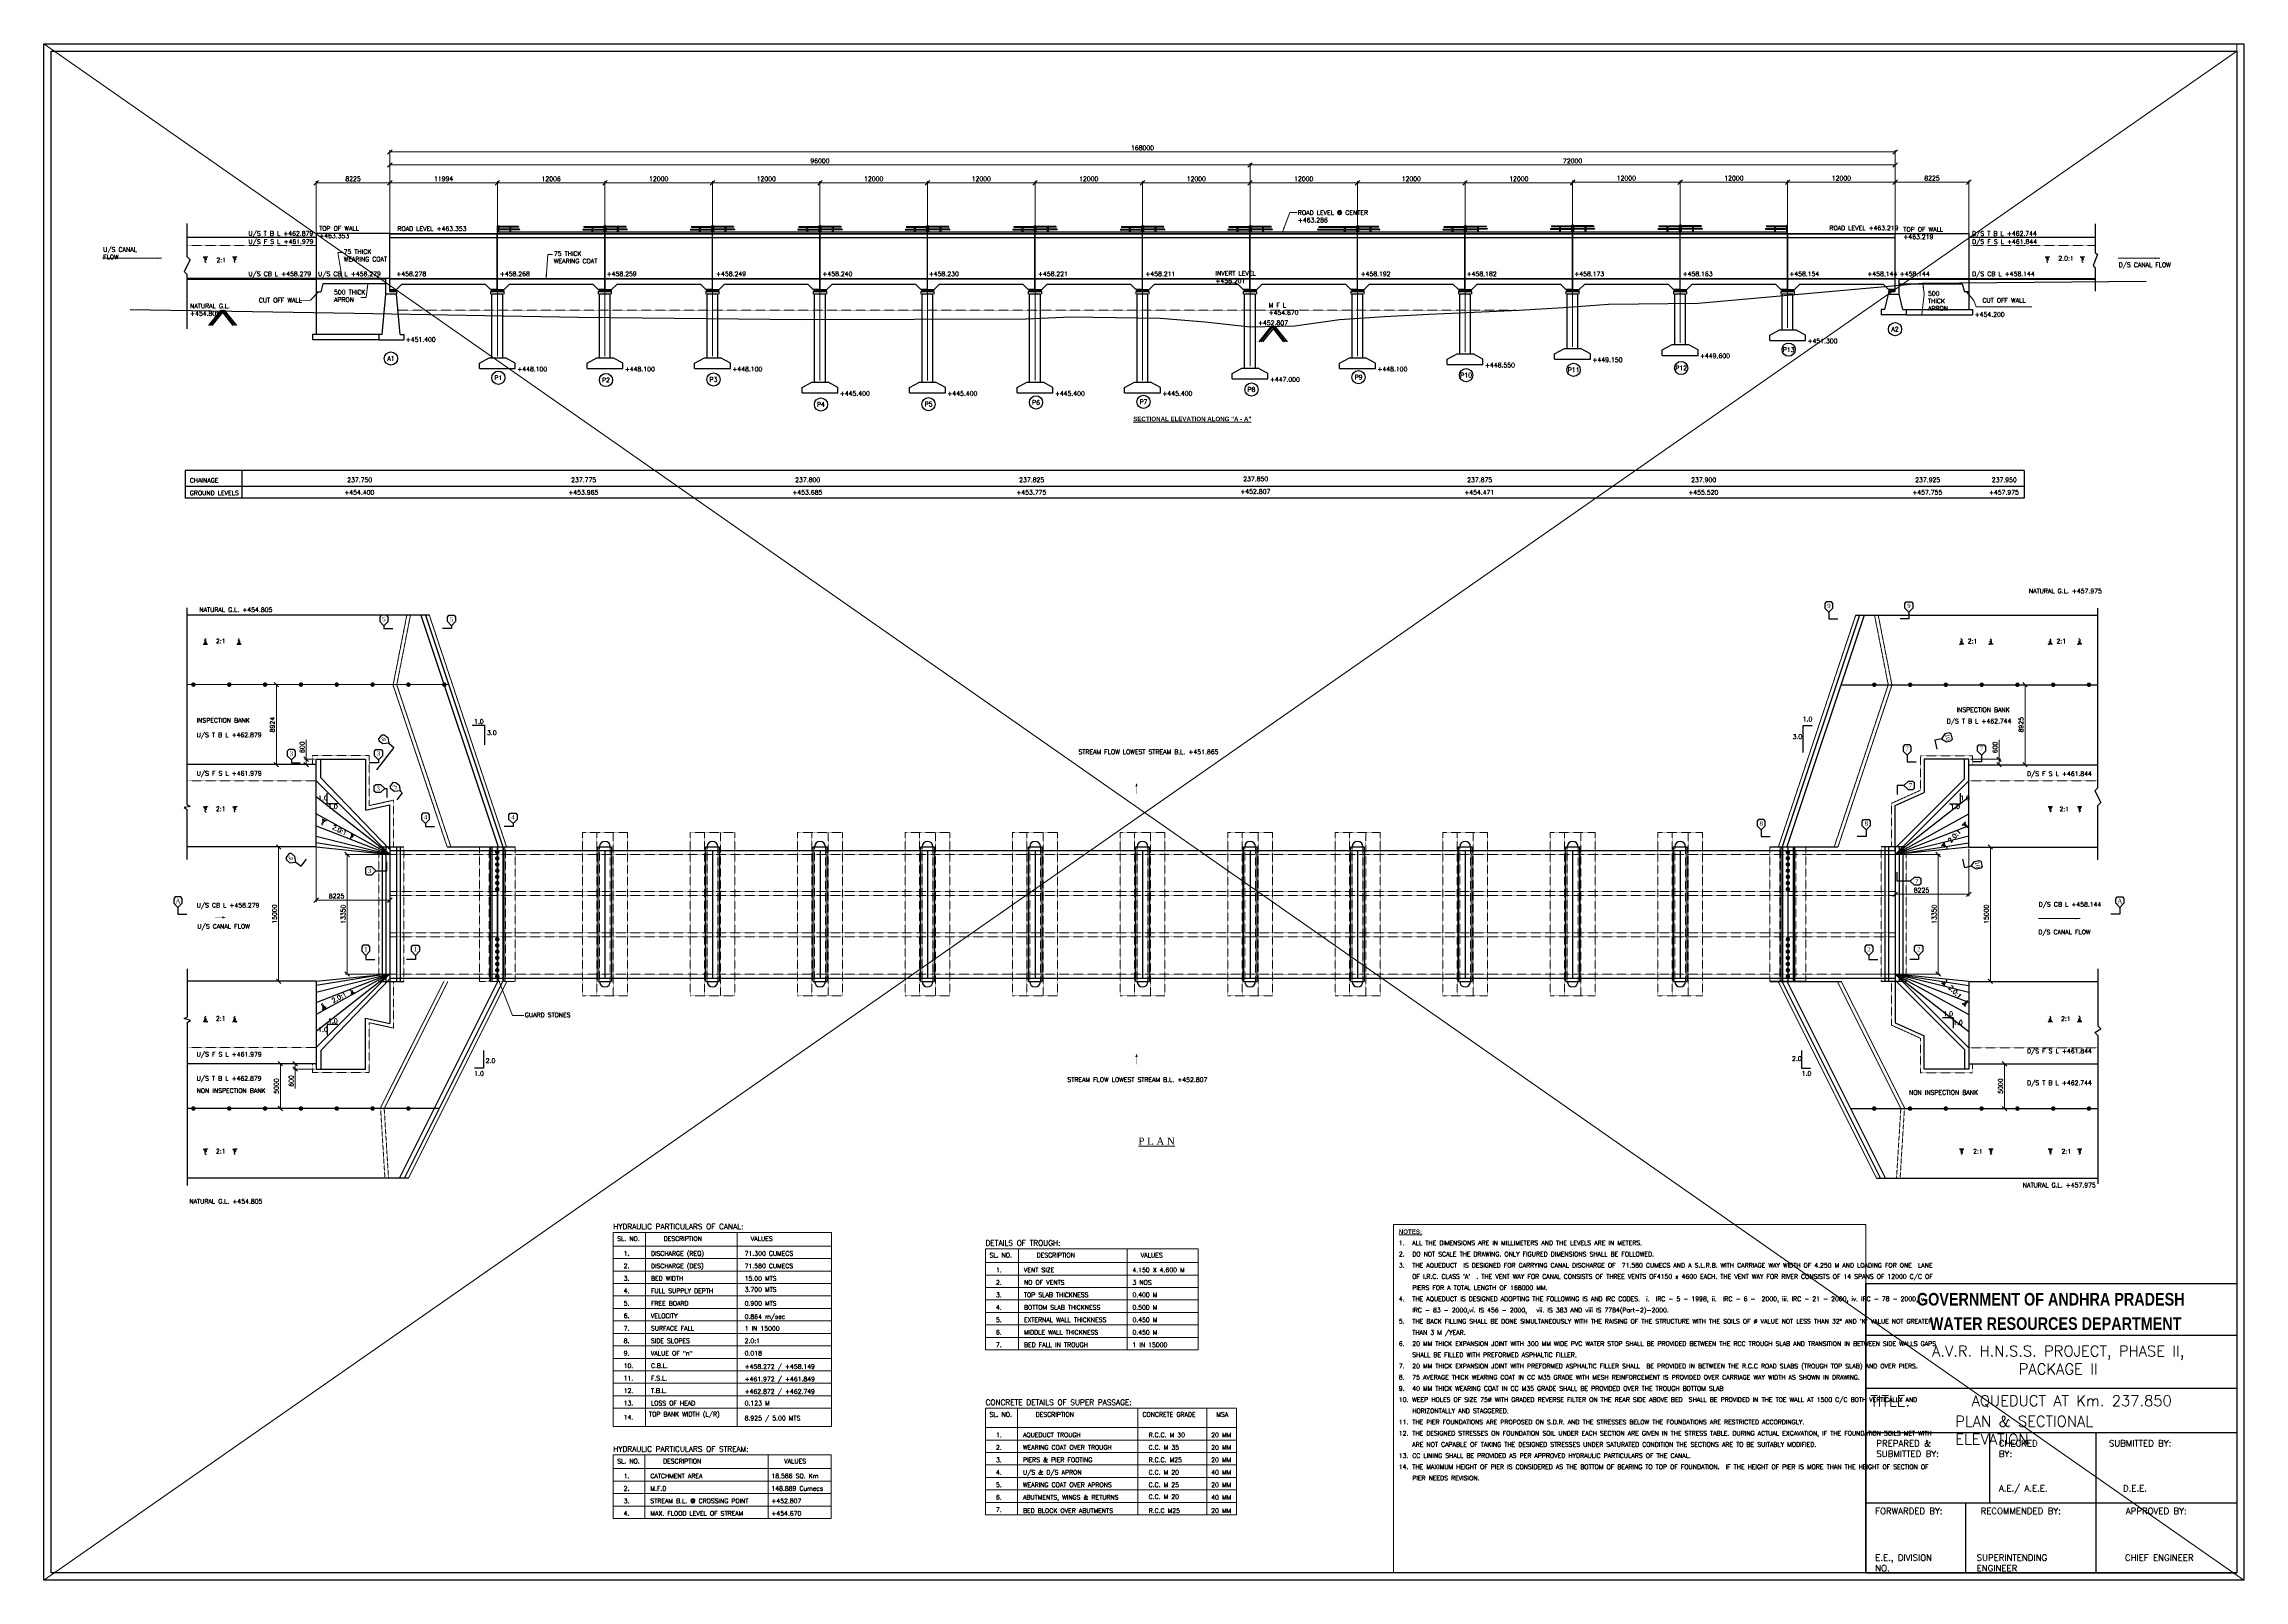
# Model space of a CAD drawing. Header units: millimetres. Extents: x -905235 to 365236, y -24492 to 346419.
# Drawn here: x -905235 to -659690, y 1087 to 172600 of the extents above; entities that cross this region are included whole.
import ezdxf
from ezdxf.enums import TextEntityAlignment as Align

# ---------------------------------------------------------------- set-up
doc = ezdxf.new("R2010")
doc.units = ezdxf.units.MM
doc.header["$LTSCALE"] = 9
doc.linetypes.add('HIDDEN', pattern=[0.375, 0.25, -0.125])
for name, color, linetype, lineweight in [('R_DASHED', 183, 'HIDDEN', 9), ('R_DIMENSION', 8, 'Continuous', 15), ('R_P.C.C', 94, 'Continuous', 15), ('R_TEXT G', 7, 'Continuous', 18), ('R_TEXT S', 6, 'Continuous', 18), ('SEC MARK', 1, 'Continuous', 25)]:
    doc.layers.add(name, color=color, linetype=linetype, lineweight=lineweight)
doc.layers.add('R_HATCH', color=7, linetype='Continuous', lineweight=15, true_color=0xc7c7c7)
doc.styles.add('ROMANDS', font='romand.shx')
doc.styles.add('ROMANS', font='romans.shx')
doc.styles.add('TIMES NR', font='times.ttf')
doc.dimstyles.new('DIM-200', dxfattribs={"dimscale": 200, "dimtxt": 2.5, "dimasz": 2.5, "dimexe": 1, "dimexo": 1, "dimgap": 1, "dimtad": 1, "dimdec": 0, "dimzin": 0, "dimdsep": 46, "dimtxsty": 'ROMANS', "dimblk": 'OBLIQUE', "dimcen": 1, "dimclrd": 256, "dimclre": 256, "dimclrt": 7, "dimadec": 0, "dimazin": 0, "dimtfac": 1, "dimtdec": 0, "dimtofl": 0, "dimtmove": 0, "dimatfit": 3, "dimfxl": 1, "dimtolj": 1, "dimtzin": 0, "dimlwd": 9, "dimlwe": 9, "dimarcsym": 0})
pattern_1 = [(0, (-2237186.519, 380954.388), (0, 6.985), [5.08, -1.905]), (90, (-2237186.519, 380954.388), (-6.985, 4e-16), [5.08, -1.905])]
pattern_2 = [(0, (-2225186.519, 380954.388), (0, 6.985), [5.08, -1.905]), (90, (-2225186.519, 380954.388), (-6.985, 4e-16), [5.08, -1.905])]
pattern_3 = [(0, (-2213186.519, 380954.388), (0, 6.985), [5.08, -1.905]), (90, (-2213186.519, 380954.388), (-6.985, 4e-16), [5.08, -1.905])]
pattern_4 = [(0, (-2201186.519, 380954.388), (0, 6.985), [5.08, -1.905]), (90, (-2201186.519, 380954.388), (-6.985, 4e-16), [5.08, -1.905])]
pattern_5 = [(0, (-2189186.519, 380954.388), (0, 6.985), [5.08, -1.905]), (90, (-2189186.519, 380954.388), (-6.985, 4e-16), [5.08, -1.905])]
pattern_6 = [(0, (-2177186.519, 380954.388), (0, 6.985), [5.08, -1.905]), (90, (-2177186.519, 380954.388), (-6.985, 4e-16), [5.08, -1.905])]
pattern_7 = [(0, (-2249186.519, 380954.388), (0, 6.985), [5.08, -1.905]), (90, (-2249186.519, 380954.388), (-6.985, 4e-16), [5.08, -1.905])]
pattern_8 = [(0, (-2261186.519, 380954.388), (0, 6.985), [5.08, -1.905]), (90, (-2261186.519, 380954.388), (-6.985, 4e-16), [5.08, -1.905])]
pattern_9 = [(0, (-2273186.519, 380954.388), (0, 6.985), [5.08, -1.905]), (90, (-2273186.519, 380954.388), (-6.985, 4e-16), [5.08, -1.905])]
pattern_10 = [(0, (-2285186.519, 380954.388), (0, 6.985), [5.08, -1.905]), (90, (-2285186.519, 380954.388), (-6.985, 4e-16), [5.08, -1.905])]
pattern_11 = [(0, (-2297186.519, 380954.388), (0, 6.985), [5.08, -1.905]), (90, (-2297186.519, 380954.388), (-6.985, 4e-16), [5.08, -1.905])]
pattern_12 = [(0, (-2309186.519, 380954.388), (0, 6.985), [5.08, -1.905]), (90, (-2309186.519, 380954.388), (-6.985, 4e-16), [5.08, -1.905])]
pattern_13 = [(0, (-2321192.519, 380954.388), (0, 6.985), [5.08, -1.905]), (90, (-2321192.519, 380954.388), (-6.985, 4e-16), [5.08, -1.905])]

# ---------------------------------------------------------------- blocks, each defined once
blk = doc.blocks.new('_Oblique')
at = {"color": 0, "linetype": 'ByBlock', "lineweight": -2}
blk.add_line((-0.5, -0.5), (0.5, 0.5), dxfattribs=at)
blk = doc.blocks.new('*D69')
at = {"layer": 'Defpoints', "color": 0}
for p in [(-854634, 157096), (-866628, 144970), (-854634, 137559)]:
    blk.add_point(p, dxfattribs=at)
at = {"layer": 'R_DIMENSION', "lineweight": 9}
for p, q in [((-866628, 145170), (-866628, 157296)), ((-854634, 137759), (-854634, 157296)), ((-866628, 157096), (-854634, 157096))]:
    blk.add_line(p, q, dxfattribs=at)
at = {"layer": 'R_DIMENSION', "lineweight": 9, "xscale": 500, "yscale": 500, "zscale": 500, "rotation": 180}
blk.add_blockref('_Oblique', (-866628, 157096), dxfattribs=at)
at = {"layer": 'R_DIMENSION', "lineweight": 9, "xscale": 500, "yscale": 500, "zscale": 500}
blk.add_blockref('_Oblique', (-854634, 157096), dxfattribs=at)
at = {"layer": 'R_DIMENSION', "color": 7, "insert": (-860631, 157546), "char_height": 500, "attachment_point": 5, "style": 'ROMANS'}
blk.add_mtext('\\A1;11994', dxfattribs=at)
blk = doc.blocks.new('*D70')
at = {"layer": 'Defpoints', "color": 0}
for p in [(-842628, 157096), (-854634, 137559), (-842628, 137559)]:
    blk.add_point(p, dxfattribs=at)
at = {"layer": 'R_DIMENSION', "lineweight": 9}
for p, q in [((-854634, 137759), (-854634, 157296)), ((-842628, 137759), (-842628, 157296)), ((-854634, 157096), (-842628, 157096))]:
    blk.add_line(p, q, dxfattribs=at)
at = {"layer": 'R_DIMENSION', "lineweight": 9, "xscale": 500, "yscale": 500, "zscale": 500, "rotation": 180}
blk.add_blockref('_Oblique', (-854634, 157096), dxfattribs=at)
at = {"layer": 'R_DIMENSION', "lineweight": 9, "xscale": 500, "yscale": 500, "zscale": 500}
blk.add_blockref('_Oblique', (-842628, 157096), dxfattribs=at)
at = {"layer": 'R_DIMENSION', "color": 7, "insert": (-848631, 157546), "char_height": 500, "attachment_point": 5, "style": 'ROMANS'}
blk.add_mtext('\\A1;12006', dxfattribs=at)
blk = doc.blocks.new('*D71')
at = {"layer": 'Defpoints', "color": 0}
for p in [(-830628, 157096), (-842628, 137559), (-830628, 137559)]:
    blk.add_point(p, dxfattribs=at)
at = {"layer": 'R_DIMENSION', "lineweight": 9}
for p, q in [((-842628, 137759), (-842628, 157296)), ((-830628, 137759), (-830628, 157296)), ((-842628, 157096), (-830628, 157096))]:
    blk.add_line(p, q, dxfattribs=at)
at = {"layer": 'R_DIMENSION', "lineweight": 9, "xscale": 500, "yscale": 500, "zscale": 500, "rotation": 180}
blk.add_blockref('_Oblique', (-842628, 157096), dxfattribs=at)
at = {"layer": 'R_DIMENSION', "lineweight": 9, "xscale": 500, "yscale": 500, "zscale": 500}
blk.add_blockref('_Oblique', (-830628, 157096), dxfattribs=at)
at = {"layer": 'R_DIMENSION', "color": 7, "insert": (-836628, 157546), "char_height": 500, "attachment_point": 5, "style": 'ROMANS'}
blk.add_mtext('\\A1;12000', dxfattribs=at)
blk = doc.blocks.new('*D72')
at = {"layer": 'Defpoints', "color": 0}
for p in [(-818628, 157096), (-830628, 137559), (-818628, 134838)]:
    blk.add_point(p, dxfattribs=at)
at = {"layer": 'R_DIMENSION', "lineweight": 9}
for p, q in [((-830628, 137759), (-830628, 157296)), ((-818628, 135038), (-818628, 157296)), ((-830628, 157096), (-818628, 157096))]:
    blk.add_line(p, q, dxfattribs=at)
at = {"layer": 'R_DIMENSION', "lineweight": 9, "xscale": 500, "yscale": 500, "zscale": 500, "rotation": 180}
blk.add_blockref('_Oblique', (-830628, 157096), dxfattribs=at)
at = {"layer": 'R_DIMENSION', "lineweight": 9, "xscale": 500, "yscale": 500, "zscale": 500}
blk.add_blockref('_Oblique', (-818628, 157096), dxfattribs=at)
at = {"layer": 'R_DIMENSION', "color": 7, "insert": (-824628, 157546), "char_height": 500, "attachment_point": 5, "style": 'ROMANS'}
blk.add_mtext('\\A1;12000', dxfattribs=at)
blk = doc.blocks.new('*D73')
at = {"layer": 'Defpoints', "color": 0}
for p in [(-806628, 157096), (-818628, 134838), (-806628, 134838)]:
    blk.add_point(p, dxfattribs=at)
at = {"layer": 'R_DIMENSION', "lineweight": 9}
for p, q in [((-818628, 135038), (-818628, 157296)), ((-806628, 135038), (-806628, 157296)), ((-818628, 157096), (-806628, 157096))]:
    blk.add_line(p, q, dxfattribs=at)
at = {"layer": 'R_DIMENSION', "lineweight": 9, "xscale": 500, "yscale": 500, "zscale": 500, "rotation": 180}
blk.add_blockref('_Oblique', (-818628, 157096), dxfattribs=at)
at = {"layer": 'R_DIMENSION', "lineweight": 9, "xscale": 500, "yscale": 500, "zscale": 500}
blk.add_blockref('_Oblique', (-806628, 157096), dxfattribs=at)
at = {"layer": 'R_DIMENSION', "color": 7, "insert": (-812628, 157546), "char_height": 500, "attachment_point": 5, "style": 'ROMANS'}
blk.add_mtext('\\A1;12000', dxfattribs=at)
blk = doc.blocks.new('*D74')
at = {"layer": 'Defpoints', "color": 0}
for p in [(-794628, 157096), (-806628, 134838), (-794628, 134838)]:
    blk.add_point(p, dxfattribs=at)
at = {"layer": 'R_DIMENSION', "lineweight": 9}
for p, q in [((-806628, 135038), (-806628, 157296)), ((-794628, 135038), (-794628, 157296)), ((-806628, 157096), (-794628, 157096))]:
    blk.add_line(p, q, dxfattribs=at)
at = {"layer": 'R_DIMENSION', "lineweight": 9, "xscale": 500, "yscale": 500, "zscale": 500, "rotation": 180}
blk.add_blockref('_Oblique', (-806628, 157096), dxfattribs=at)
at = {"layer": 'R_DIMENSION', "lineweight": 9, "xscale": 500, "yscale": 500, "zscale": 500}
blk.add_blockref('_Oblique', (-794628, 157096), dxfattribs=at)
at = {"layer": 'R_DIMENSION', "color": 7, "insert": (-800628, 157546), "char_height": 500, "attachment_point": 5, "style": 'ROMANS'}
blk.add_mtext('\\A1;12000', dxfattribs=at)
blk = doc.blocks.new('*D75')
at = {"layer": 'Defpoints', "color": 0}
for p in [(-782628, 157096), (-794628, 134838), (-782628, 134838)]:
    blk.add_point(p, dxfattribs=at)
at = {"layer": 'R_DIMENSION', "lineweight": 9}
for p, q in [((-794628, 135038), (-794628, 157296)), ((-782628, 135038), (-782628, 157296)), ((-794628, 157096), (-782628, 157096))]:
    blk.add_line(p, q, dxfattribs=at)
at = {"layer": 'R_DIMENSION', "lineweight": 9, "xscale": 500, "yscale": 500, "zscale": 500, "rotation": 180}
blk.add_blockref('_Oblique', (-794628, 157096), dxfattribs=at)
at = {"layer": 'R_DIMENSION', "lineweight": 9, "xscale": 500, "yscale": 500, "zscale": 500}
blk.add_blockref('_Oblique', (-782628, 157096), dxfattribs=at)
at = {"layer": 'R_DIMENSION', "color": 7, "insert": (-788628, 157546), "char_height": 500, "attachment_point": 5, "style": 'ROMANS'}
blk.add_mtext('\\A1;12000', dxfattribs=at)
blk = doc.blocks.new('*D76')
at = {"layer": 'Defpoints', "color": 0}
for p in [(-770628, 157096), (-770628, 136407), (-782628, 134838)]:
    blk.add_point(p, dxfattribs=at)
at = {"layer": 'R_DIMENSION', "lineweight": 9}
for p, q in [((-782628, 135038), (-782628, 157296)), ((-770628, 136607), (-770628, 157296)), ((-782628, 157096), (-770628, 157096))]:
    blk.add_line(p, q, dxfattribs=at)
at = {"layer": 'R_DIMENSION', "lineweight": 9, "xscale": 500, "yscale": 500, "zscale": 500, "rotation": 180}
blk.add_blockref('_Oblique', (-782628, 157096), dxfattribs=at)
at = {"layer": 'R_DIMENSION', "lineweight": 9, "xscale": 500, "yscale": 500, "zscale": 500}
blk.add_blockref('_Oblique', (-770628, 157096), dxfattribs=at)
at = {"layer": 'R_DIMENSION', "color": 7, "insert": (-776628, 157546), "char_height": 500, "attachment_point": 5, "style": 'ROMANS'}
blk.add_mtext('\\A1;12000', dxfattribs=at)
blk = doc.blocks.new('*D77')
at = {"layer": 'Defpoints', "color": 0}
for p in [(-758628, 157096), (-758628, 137559), (-770628, 136407)]:
    blk.add_point(p, dxfattribs=at)
at = {"layer": 'R_DIMENSION', "lineweight": 9}
for p, q in [((-770628, 136607), (-770628, 157296)), ((-758628, 137759), (-758628, 157296)), ((-770628, 157096), (-758628, 157096))]:
    blk.add_line(p, q, dxfattribs=at)
at = {"layer": 'R_DIMENSION', "lineweight": 9, "xscale": 500, "yscale": 500, "zscale": 500, "rotation": 180}
blk.add_blockref('_Oblique', (-770628, 157096), dxfattribs=at)
at = {"layer": 'R_DIMENSION', "lineweight": 9, "xscale": 500, "yscale": 500, "zscale": 500}
blk.add_blockref('_Oblique', (-758628, 157096), dxfattribs=at)
at = {"layer": 'R_DIMENSION', "color": 7, "insert": (-764628, 157546), "char_height": 500, "attachment_point": 5, "style": 'ROMANS'}
blk.add_mtext('\\A1;12000', dxfattribs=at)
blk = doc.blocks.new('*D78')
at = {"layer": 'Defpoints', "color": 0}
for p in [(-758628, 157096), (-758628, 137559), (-770628, 136407)]:
    blk.add_point(p, dxfattribs=at)
at = {"layer": 'R_DIMENSION', "lineweight": 9}
for p, q in [((-770628, 136607), (-770628, 157296)), ((-758628, 137759), (-758628, 157296)), ((-770628, 157096), (-758628, 157096))]:
    blk.add_line(p, q, dxfattribs=at)
at = {"layer": 'R_DIMENSION', "lineweight": 9, "xscale": 500, "yscale": 500, "zscale": 500, "rotation": 180}
blk.add_blockref('_Oblique', (-770628, 157096), dxfattribs=at)
at = {"layer": 'R_DIMENSION', "lineweight": 9, "xscale": 500, "yscale": 500, "zscale": 500}
blk.add_blockref('_Oblique', (-758628, 157096), dxfattribs=at)
at = {"layer": 'R_DIMENSION', "color": 7, "insert": (-764628, 157546), "char_height": 500, "attachment_point": 5, "style": 'ROMANS'}
blk.add_mtext('\\A1;12000', dxfattribs=at)
blk = doc.blocks.new('*D79')
at = {"layer": 'Defpoints', "color": 0}
for p in [(-746628, 157096), (-758628, 137559), (-746628, 138000)]:
    blk.add_point(p, dxfattribs=at)
at = {"layer": 'R_DIMENSION', "lineweight": 9}
for p, q in [((-758628, 137759), (-758628, 157296)), ((-746628, 138200), (-746628, 157296)), ((-758628, 157096), (-746628, 157096))]:
    blk.add_line(p, q, dxfattribs=at)
at = {"layer": 'R_DIMENSION', "lineweight": 9, "xscale": 500, "yscale": 500, "zscale": 500, "rotation": 180}
blk.add_blockref('_Oblique', (-758628, 157096), dxfattribs=at)
at = {"layer": 'R_DIMENSION', "lineweight": 9, "xscale": 500, "yscale": 500, "zscale": 500}
blk.add_blockref('_Oblique', (-746628, 157096), dxfattribs=at)
at = {"layer": 'R_DIMENSION', "color": 7, "insert": (-752628, 157546), "char_height": 500, "attachment_point": 5, "style": 'ROMANS'}
blk.add_mtext('\\A1;12000', dxfattribs=at)
blk = doc.blocks.new('*D80')
at = {"layer": 'Defpoints', "color": 0}
for p in [(-734628, 157096), (-746628, 138000), (-734628, 138597)]:
    blk.add_point(p, dxfattribs=at)
at = {"layer": 'R_DIMENSION', "lineweight": 9}
for p, q in [((-746628, 138200), (-746628, 157296)), ((-734628, 138797), (-734628, 157296)), ((-746628, 157096), (-734628, 157096))]:
    blk.add_line(p, q, dxfattribs=at)
at = {"layer": 'R_DIMENSION', "lineweight": 9, "xscale": 500, "yscale": 500, "zscale": 500, "rotation": 180}
blk.add_blockref('_Oblique', (-746628, 157096), dxfattribs=at)
at = {"layer": 'R_DIMENSION', "lineweight": 9, "xscale": 500, "yscale": 500, "zscale": 500}
blk.add_blockref('_Oblique', (-734628, 157096), dxfattribs=at)
at = {"layer": 'R_DIMENSION', "color": 7, "insert": (-740628, 157546), "char_height": 500, "attachment_point": 5, "style": 'ROMANS'}
blk.add_mtext('\\A1;12000', dxfattribs=at)
blk = doc.blocks.new('*D81')
at = {"layer": 'Defpoints', "color": 0}
for p in [(-722628, 157171), (-734628, 138597), (-722628, 139032)]:
    blk.add_point(p, dxfattribs=at)
at = {"layer": 'R_DIMENSION', "lineweight": 9}
for p, q in [((-734628, 138797), (-734628, 157371)), ((-734628, 157171), (-722628, 157171)), ((-722628, 139232), (-722628, 157371))]:
    blk.add_line(p, q, dxfattribs=at)
at = {"layer": 'R_DIMENSION', "lineweight": 9, "xscale": 500, "yscale": 500, "zscale": 500, "rotation": 180}
blk.add_blockref('_Oblique', (-734628, 157171), dxfattribs=at)
at = {"layer": 'R_DIMENSION', "lineweight": 9, "xscale": 500, "yscale": 500, "zscale": 500}
blk.add_blockref('_Oblique', (-722628, 157171), dxfattribs=at)
at = {"layer": 'R_DIMENSION', "color": 7, "insert": (-728628, 157621), "char_height": 500, "attachment_point": 5, "style": 'ROMANS'}
blk.add_mtext('\\A1;12000', dxfattribs=at)
blk = doc.blocks.new('*D90')
at = {"layer": 'Defpoints', "color": 0}
for p in [(-710628, 157171), (-710628, 140695), (-722628, 139032)]:
    blk.add_point(p, dxfattribs=at)
at = {"layer": 'R_DIMENSION', "lineweight": 9}
for p, q in [((-722628, 139232), (-722628, 157371)), ((-722628, 157171), (-710628, 157171)), ((-710628, 140895), (-710628, 157371))]:
    blk.add_line(p, q, dxfattribs=at)
at = {"layer": 'R_DIMENSION', "lineweight": 9, "xscale": 500, "yscale": 500, "zscale": 500, "rotation": 180}
blk.add_blockref('_Oblique', (-722628, 157171), dxfattribs=at)
at = {"layer": 'R_DIMENSION', "lineweight": 9, "xscale": 500, "yscale": 500, "zscale": 500}
blk.add_blockref('_Oblique', (-710628, 157171), dxfattribs=at)
at = {"layer": 'R_DIMENSION', "color": 7, "insert": (-716628, 157621), "char_height": 500, "attachment_point": 5, "style": 'ROMANS'}
blk.add_mtext('\\A1;12000', dxfattribs=at)
blk = doc.blocks.new('*D91')
at = {"layer": 'Defpoints', "color": 0}
for p in [(-874853, 157096), (-874853, 148800), (-866628, 144970)]:
    blk.add_point(p, dxfattribs=at)
at = {"layer": 'R_DIMENSION', "lineweight": 9}
for p, q in [((-874853, 149000), (-874853, 157296)), ((-866628, 145170), (-866628, 157296)), ((-866628, 157096), (-874853, 157096))]:
    blk.add_line(p, q, dxfattribs=at)
at = {"layer": 'R_DIMENSION', "lineweight": 9, "xscale": 500, "yscale": 500, "zscale": 500, "rotation": 180}
blk.add_blockref('_Oblique', (-874853, 157096), dxfattribs=at)
at = {"layer": 'R_DIMENSION', "lineweight": 9, "xscale": 500, "yscale": 500, "zscale": 500}
blk.add_blockref('_Oblique', (-866628, 157096), dxfattribs=at)
at = {"layer": 'R_DIMENSION', "color": 7, "insert": (-870740, 157546), "char_height": 500, "attachment_point": 5, "style": 'ROMANS'}
blk.add_mtext('\\A1;8225', dxfattribs=at)
blk = doc.blocks.new('*D92')
at = {"layer": 'Defpoints', "color": 0}
for p in [(-690403, 157171), (-690403, 148172), (-698628, 144970)]:
    blk.add_point(p, dxfattribs=at)
at = {"layer": 'R_DIMENSION', "lineweight": 9}
for p, q in [((-698628, 145170), (-698628, 157371)), ((-698628, 157171), (-690403, 157171)), ((-690403, 148372), (-690403, 157371))]:
    blk.add_line(p, q, dxfattribs=at)
at = {"layer": 'R_DIMENSION', "lineweight": 9, "xscale": 500, "yscale": 500, "zscale": 500, "rotation": 180}
blk.add_blockref('_Oblique', (-698628, 157171), dxfattribs=at)
at = {"layer": 'R_DIMENSION', "lineweight": 9, "xscale": 500, "yscale": 500, "zscale": 500}
blk.add_blockref('_Oblique', (-690403, 157171), dxfattribs=at)
at = {"layer": 'R_DIMENSION', "color": 7, "insert": (-694515, 157621), "char_height": 500, "attachment_point": 5, "style": 'ROMANS'}
blk.add_mtext('\\A1;8225', dxfattribs=at)
blk = doc.blocks.new('*D93')
at = {"layer": 'Defpoints', "color": 0}
for p in [(-698628, 160548), (-866628, 144970), (-698628, 144970)]:
    blk.add_point(p, dxfattribs=at)
at = {"layer": 'R_DIMENSION', "lineweight": 9}
for p, q in [((-866628, 145170), (-866628, 160748)), ((-866628, 160548), (-698628, 160548)), ((-698628, 145170), (-698628, 160748))]:
    blk.add_line(p, q, dxfattribs=at)
at = {"layer": 'R_DIMENSION', "lineweight": 9, "xscale": 500, "yscale": 500, "zscale": 500, "rotation": 180}
blk.add_blockref('_Oblique', (-866628, 160548), dxfattribs=at)
at = {"layer": 'R_DIMENSION', "lineweight": 9, "xscale": 500, "yscale": 500, "zscale": 500}
blk.add_blockref('_Oblique', (-698628, 160548), dxfattribs=at)
at = {"layer": 'R_DIMENSION', "color": 7, "insert": (-782628, 160998), "char_height": 500, "attachment_point": 5, "style": 'ROMANS'}
blk.add_mtext('\\A1;168000', dxfattribs=at)
blk = doc.blocks.new('*D94')
at = {"layer": 'Defpoints', "color": 0}
for p in [(-875969, 92738), (-874853, 92738), (-874853, 92138)]:
    blk.add_point(p, dxfattribs=at)
at = {"layer": 'R_DIMENSION', "lineweight": 9}
for p, q in [((-875969, 92738), (-875969, 94900)), ((-875053, 92738), (-876169, 92738)), ((-875053, 92138), (-876169, 92138)), ((-875969, 92138), (-875969, 92738))]:
    blk.add_line(p, q, dxfattribs=at)
at = {"layer": 'R_DIMENSION', "lineweight": 9, "xscale": 500, "yscale": 500, "zscale": 500}
for p, rotation in [((-875969, 92738), 90), ((-875969, 92138), 270)]:
    blk.add_blockref('_Oblique', p, dxfattribs=dict(at, rotation=rotation))
at = {"layer": 'R_DIMENSION', "color": 7, "insert": (-876419, 94069), "char_height": 500, "attachment_point": 5, "rotation": 90, "style": 'ROMANS'}
blk.add_mtext('\\A1;600', dxfattribs=at)
blk = doc.blocks.new('*D95')
at = {"layer": 'Defpoints', "color": 0}
for p in [(-690403, 92727), (-690403, 92127), (-687026, 92727)]:
    blk.add_point(p, dxfattribs=at)
at = {"layer": 'R_DIMENSION', "lineweight": 9}
for p, q in [((-687026, 92727), (-687026, 94889)), ((-690203, 92727), (-686826, 92727)), ((-690203, 92127), (-686826, 92127)), ((-687026, 92127), (-687026, 92727))]:
    blk.add_line(p, q, dxfattribs=at)
at = {"layer": 'R_DIMENSION', "lineweight": 9, "xscale": 500, "yscale": 500, "zscale": 500}
for p, rotation in [((-687026, 92727), 90), ((-687026, 92127), 270)]:
    blk.add_blockref('_Oblique', p, dxfattribs=dict(at, rotation=rotation))
at = {"layer": 'R_DIMENSION', "color": 7, "insert": (-687476, 94058), "char_height": 500, "attachment_point": 5, "rotation": 90, "style": 'ROMANS'}
blk.add_mtext('\\A1;600', dxfattribs=at)
blk = doc.blocks.new('*D96')
at = {"layer": 'Defpoints', "color": 0}
for p in [(-684123, 101052), (-683203, 101052), (-683203, 92127)]:
    blk.add_point(p, dxfattribs=at)
at = {"layer": 'R_DIMENSION', "lineweight": 9}
for p, q in [((-683403, 101052), (-684323, 101052)), ((-684123, 92127), (-684123, 101052)), ((-683403, 92127), (-684323, 92127))]:
    blk.add_line(p, q, dxfattribs=at)
at = {"layer": 'R_DIMENSION', "lineweight": 9, "xscale": 500, "yscale": 500, "zscale": 500}
for p, rotation in [((-684123, 101052), 90), ((-684123, 92127), 270)]:
    blk.add_blockref('_Oblique', p, dxfattribs=dict(at, rotation=rotation))
at = {"layer": 'R_DIMENSION', "color": 7, "insert": (-684573, 96589), "char_height": 500, "attachment_point": 5, "rotation": 90, "style": 'ROMANS'}
blk.add_mtext('\\A1;8925', dxfattribs=at)
blk = doc.blocks.new('*D68')
at = {"layer": 'Defpoints', "color": 0}
for p in [(-686606, 58727), (-686606, 53727), (-686416, 53727)]:
    blk.add_point(p, dxfattribs=at)
at = {"layer": 'R_DIMENSION', "lineweight": 9}
for p, q in [((-686416, 58727), (-686416, 53727)), ((-686406, 58727), (-686216, 58727)), ((-686406, 53727), (-686216, 53727))]:
    blk.add_line(p, q, dxfattribs=at)
at = {"layer": 'R_DIMENSION', "lineweight": 9, "xscale": 500, "yscale": 500, "zscale": 500}
for p, rotation in [((-686416, 58727), 90), ((-686416, 53727), 270)]:
    blk.add_blockref('_Oblique', p, dxfattribs=dict(at, rotation=rotation))
at = {"layer": 'R_DIMENSION', "color": 7, "insert": (-686866, 56227), "char_height": 500, "attachment_point": 5, "rotation": 90, "style": 'ROMANS'}
blk.add_mtext('\\A1;5000', dxfattribs=at)
blk = doc.blocks.new('*D97')
at = {"layer": 'Defpoints', "color": 0}
for p in [(-687996, 82927), (-687996, 67927), (-687996, 67927)]:
    blk.add_point(p, dxfattribs=at)
at = {"layer": 'R_DIMENSION', "lineweight": 9}
blk.add_line((-687996, 82927), (-687996, 67927), dxfattribs=at)
at = {"layer": 'R_DIMENSION', "lineweight": 9, "xscale": 500, "yscale": 500, "zscale": 500}
for p, rotation in [((-687996, 82927), 90), ((-687996, 67927), 270)]:
    blk.add_blockref('_Oblique', p, dxfattribs=dict(at, rotation=rotation))
at = {"layer": 'R_DIMENSION', "color": 7, "insert": (-688446, 75427), "char_height": 500, "attachment_point": 5, "rotation": 90, "style": 'ROMANS'}
blk.add_mtext('\\A1;15000', dxfattribs=at)
blk = doc.blocks.new('*D88')
at = {"layer": 'Defpoints', "color": 0}
for p in [(-710628, 157171), (-698628, 144970), (-710628, 140695)]:
    blk.add_point(p, dxfattribs=at)
at = {"layer": 'R_DIMENSION', "lineweight": 9}
for p, q in [((-710628, 140895), (-710628, 157371)), ((-698628, 157171), (-710628, 157171)), ((-698628, 145170), (-698628, 157371))]:
    blk.add_line(p, q, dxfattribs=at)
at = {"layer": 'R_DIMENSION', "lineweight": 9, "xscale": 500, "yscale": 500, "zscale": 500, "rotation": 180}
blk.add_blockref('_Oblique', (-710628, 157171), dxfattribs=at)
at = {"layer": 'R_DIMENSION', "lineweight": 9, "xscale": 500, "yscale": 500, "zscale": 500}
blk.add_blockref('_Oblique', (-698628, 157171), dxfattribs=at)
at = {"layer": 'R_DIMENSION', "color": 7, "insert": (-704628, 157621), "char_height": 500, "attachment_point": 5, "style": 'ROMANS'}
blk.add_mtext('\\A1;12000', dxfattribs=at)
blk = doc.blocks.new('*D66')
at = {"layer": 'Defpoints', "color": 0}
for p in [(-770628, 159092), (-866628, 144970), (-770628, 136407)]:
    blk.add_point(p, dxfattribs=at)
at = {"layer": 'R_DIMENSION', "lineweight": 9}
for p, q in [((-866628, 145170), (-866628, 159292)), ((-866628, 159092), (-770628, 159092)), ((-770628, 136607), (-770628, 159292))]:
    blk.add_line(p, q, dxfattribs=at)
at = {"layer": 'R_DIMENSION', "lineweight": 9, "xscale": 500, "yscale": 500, "zscale": 500, "rotation": 180}
blk.add_blockref('_Oblique', (-866628, 159092), dxfattribs=at)
at = {"layer": 'R_DIMENSION', "lineweight": 9, "xscale": 500, "yscale": 500, "zscale": 500}
blk.add_blockref('_Oblique', (-770628, 159092), dxfattribs=at)
at = {"layer": 'R_DIMENSION', "color": 7, "insert": (-818628, 159542), "char_height": 500, "attachment_point": 5, "style": 'ROMANS'}
blk.add_mtext('\\A1;96000', dxfattribs=at)
blk = doc.blocks.new('*D67')
at = {"layer": 'Defpoints', "color": 0}
for p in [(-770628, 159092), (-698628, 144970), (-770628, 136407)]:
    blk.add_point(p, dxfattribs=at)
at = {"layer": 'R_DIMENSION', "lineweight": 9}
for p, q in [((-770628, 136607), (-770628, 159292)), ((-698628, 159092), (-770628, 159092)), ((-698628, 145170), (-698628, 159292))]:
    blk.add_line(p, q, dxfattribs=at)
at = {"layer": 'R_DIMENSION', "lineweight": 9, "xscale": 500, "yscale": 500, "zscale": 500, "rotation": 180}
blk.add_blockref('_Oblique', (-770628, 159092), dxfattribs=at)
at = {"layer": 'R_DIMENSION', "lineweight": 9, "xscale": 500, "yscale": 500, "zscale": 500}
blk.add_blockref('_Oblique', (-698628, 159092), dxfattribs=at)
at = {"layer": 'R_DIMENSION', "color": 7, "insert": (-734628, 159542), "char_height": 500, "attachment_point": 5, "style": 'ROMANS'}
blk.add_mtext('\\A1;72000', dxfattribs=at)
blk = doc.blocks.new('*D89')
at = {"layer": 'Defpoints', "color": 0}
for p in [(-703973, 82102), (-703973, 68752), (-693818, 68752)]:
    blk.add_point(p, dxfattribs=at)
at = {"layer": 'R_DIMENSION', "lineweight": 9}
for p, q in [((-703773, 82102), (-693618, 82102)), ((-693818, 82102), (-693818, 68752)), ((-703773, 68752), (-693618, 68752))]:
    blk.add_line(p, q, dxfattribs=at)
at = {"layer": 'R_DIMENSION', "lineweight": 9, "xscale": 500, "yscale": 500, "zscale": 500}
for p, rotation in [((-693818, 82102), 90), ((-693818, 68752), 270)]:
    blk.add_blockref('_Oblique', p, dxfattribs=dict(at, rotation=rotation))
at = {"layer": 'R_DIMENSION', "color": 7, "insert": (-694268, 75427), "char_height": 500, "attachment_point": 5, "rotation": 90, "style": 'ROMANS'}
blk.add_mtext('\\A1;13350', dxfattribs=at)
blk = doc.blocks.new('*D65')
at = {"layer": 'Defpoints', "color": 0}
for p in [(-879298, 101062), (-878200, 101062), (-878203, 92138)]:
    blk.add_point(p, dxfattribs=at)
at = {"layer": 'R_DIMENSION', "lineweight": 9}
for p, q in [((-878400, 101062), (-879498, 101062)), ((-879298, 92138), (-879298, 101062)), ((-878403, 92138), (-879498, 92138))]:
    blk.add_line(p, q, dxfattribs=at)
at = {"layer": 'R_DIMENSION', "lineweight": 9, "xscale": 500, "yscale": 500, "zscale": 500}
for p, rotation in [((-879298, 101062), 90), ((-879298, 92138), 270)]:
    blk.add_blockref('_Oblique', p, dxfattribs=dict(at, rotation=rotation))
at = {"layer": 'R_DIMENSION', "color": 7, "insert": (-879748, 96600), "char_height": 500, "attachment_point": 5, "rotation": 90, "style": 'ROMANS'}
blk.add_mtext('\\A1;8924', dxfattribs=at)
blk = doc.blocks.new('*D82')
at = {"layer": 'Defpoints', "color": 0}
for p in [(-878898, 58738), (-878898, 53738), (-878851, 53738)]:
    blk.add_point(p, dxfattribs=at)
at = {"layer": 'R_DIMENSION', "lineweight": 9}
for p, q in [((-878851, 58738), (-878851, 53738)), ((-878698, 58738), (-878651, 58738)), ((-878698, 53738), (-878651, 53738))]:
    blk.add_line(p, q, dxfattribs=at)
at = {"layer": 'R_DIMENSION', "lineweight": 9, "xscale": 500, "yscale": 500, "zscale": 500}
for p, rotation in [((-878851, 58738), 90), ((-878851, 53738), 270)]:
    blk.add_blockref('_Oblique', p, dxfattribs=dict(at, rotation=rotation))
at = {"layer": 'R_DIMENSION', "color": 7, "insert": (-879301, 56238), "char_height": 500, "attachment_point": 5, "rotation": 90, "style": 'ROMANS'}
blk.add_mtext('\\A1;5000', dxfattribs=at)
blk = doc.blocks.new('*D83')
at = {"layer": 'Defpoints', "color": 0}
for p in [(-878851, 82938), (-879050, 67938), (-878851, 67938)]:
    blk.add_point(p, dxfattribs=at)
at = {"layer": 'R_DIMENSION', "lineweight": 9}
for p, q in [((-879051, 82938), (-879250, 82938)), ((-879050, 82938), (-879050, 67938)), ((-879051, 67938), (-879250, 67938))]:
    blk.add_line(p, q, dxfattribs=at)
at = {"layer": 'R_DIMENSION', "lineweight": 9, "xscale": 500, "yscale": 500, "zscale": 500}
for p, rotation in [((-879050, 82938), 90), ((-879050, 67938), 270)]:
    blk.add_blockref('_Oblique', p, dxfattribs=dict(at, rotation=rotation))
at = {"layer": 'R_DIMENSION', "color": 7, "insert": (-879500, 75438), "char_height": 500, "attachment_point": 5, "rotation": 90, "style": 'ROMANS'}
blk.add_mtext('\\A1;15000', dxfattribs=at)
blk = doc.blocks.new('*D84')
at = {"layer": 'Defpoints', "color": 0}
for p in [(-866164, 82102), (-871395, 68752), (-866164, 68752)]:
    blk.add_point(p, dxfattribs=at)
at = {"layer": 'R_DIMENSION', "lineweight": 9}
for p, q in [((-866364, 82102), (-871595, 82102)), ((-871395, 82102), (-871395, 68752)), ((-866364, 68752), (-871595, 68752))]:
    blk.add_line(p, q, dxfattribs=at)
at = {"layer": 'R_DIMENSION', "lineweight": 9, "xscale": 500, "yscale": 500, "zscale": 500}
for p, rotation in [((-871395, 82102), 90), ((-871395, 68752), 270)]:
    blk.add_blockref('_Oblique', p, dxfattribs=dict(at, rotation=rotation))
at = {"layer": 'R_DIMENSION', "color": 7, "insert": (-871845, 75427), "char_height": 500, "attachment_point": 5, "rotation": 90, "style": 'ROMANS'}
blk.add_mtext('\\A1;13350', dxfattribs=at)
blk = doc.blocks.new('*D85')
at = {"layer": 'Defpoints', "color": 0}
for p in [(-877199, 58138), (-874853, 58738), (-874853, 58138)]:
    blk.add_point(p, dxfattribs=at)
at = {"layer": 'R_DIMENSION', "lineweight": 9}
for p, q in [((-875053, 58738), (-877399, 58738)), ((-875053, 58138), (-877399, 58138)), ((-877199, 58738), (-877199, 58138)), ((-877199, 58138), (-877199, 55976))]:
    blk.add_line(p, q, dxfattribs=at)
at = {"layer": 'R_DIMENSION', "lineweight": 9, "xscale": 500, "yscale": 500, "zscale": 500}
for p, rotation in [((-877199, 58738), 90), ((-877199, 58138), 270)]:
    blk.add_blockref('_Oblique', p, dxfattribs=dict(at, rotation=rotation))
at = {"layer": 'R_DIMENSION', "color": 7, "insert": (-877649, 56807), "char_height": 500, "attachment_point": 5, "rotation": 90, "style": 'ROMANS'}
blk.add_mtext('\\A1;600', dxfattribs=at)
blk = doc.blocks.new('*D86')
at = {"layer": 'Defpoints', "color": 0}
for p in [(-874853, 83660), (-866628, 77004), (-866628, 76834)]:
    blk.add_point(p, dxfattribs=at)
at = {"layer": 'R_DIMENSION', "lineweight": 9}
for p, q in [((-874853, 83460), (-874853, 76804)), ((-874853, 77004), (-866628, 77004)), ((-866628, 77034), (-866628, 77204))]:
    blk.add_line(p, q, dxfattribs=at)
at = {"layer": 'R_DIMENSION', "lineweight": 9, "xscale": 500, "yscale": 500, "zscale": 500, "rotation": 180}
blk.add_blockref('_Oblique', (-874853, 77004), dxfattribs=at)
at = {"layer": 'R_DIMENSION', "lineweight": 9, "xscale": 500, "yscale": 500, "zscale": 500}
blk.add_blockref('_Oblique', (-866628, 77004), dxfattribs=at)
at = {"layer": 'R_DIMENSION', "color": 7, "insert": (-872580, 77454), "char_height": 500, "attachment_point": 5, "style": 'ROMANS'}
blk.add_mtext('\\A1;8225', dxfattribs=at)
blk = doc.blocks.new('*D87')
at = {"layer": 'Defpoints', "color": 0}
for p in [(-690403, 82927), (-698628, 78747), (-690403, 77658)]:
    blk.add_point(p, dxfattribs=at)
at = {"layer": 'R_DIMENSION', "lineweight": 9}
for p, q in [((-690403, 82727), (-690403, 77458)), ((-698628, 78547), (-698628, 77458)), ((-698628, 77658), (-690403, 77658))]:
    blk.add_line(p, q, dxfattribs=at)
at = {"layer": 'R_DIMENSION', "lineweight": 9, "xscale": 500, "yscale": 500, "zscale": 500, "rotation": 180}
blk.add_blockref('_Oblique', (-698628, 77658), dxfattribs=at)
at = {"layer": 'R_DIMENSION', "lineweight": 9, "xscale": 500, "yscale": 500, "zscale": 500}
blk.add_blockref('_Oblique', (-690403, 77658), dxfattribs=at)
at = {"layer": 'R_DIMENSION', "color": 7, "insert": (-695681, 78108), "char_height": 500, "attachment_point": 5, "style": 'ROMANS'}
blk.add_mtext('\\A1;8225', dxfattribs=at)

msp = doc.modelspace()

# ---------------------------------------------------------------- hatches: boundary and pattern name
at = {"layer": 'R_HATCH'}
h = msp.add_hatch(dxfattribs=at)
h.set_pattern_fill('ANGLE', color=256)
h.set_pattern_definition([(0, (-2333186.519, 380954.388), (0, 6.985), [5.08, -1.905]), (90, (-2333186.519, 380954.388), (-6.985, 4e-16), [5.08, -1.905])])
h.paths.add_polyline_path([(-866093, 145083.7), (-866093, 145169.7), (-866413, 145169.7), (-866413, 145083.7)])
h = msp.add_hatch(dxfattribs=at)
h.set_pattern_fill('ANGLE', color=256)
h.set_pattern_definition(pattern_13)
h.paths.add_polyline_path([(-854849, 145083.7), (-854849, 145169.7), (-855169, 145169.7), (-855169, 145083.7)])
h = msp.add_hatch(dxfattribs=at)
h.set_pattern_fill('ANGLE', color=256)
h.set_pattern_definition(pattern_13)
h.paths.add_polyline_path([(-854099, 145083.7), (-854099, 145169.7), (-854419, 145169.7), (-854419, 145083.7)])
h = msp.add_hatch(dxfattribs=at)
h.set_pattern_fill('ANGLE', color=256)
h.set_pattern_definition(pattern_12)
h.paths.add_polyline_path([(-842843, 145083.7), (-842843, 145169.7), (-843163, 145169.7), (-843163, 145083.7)])
h = msp.add_hatch(dxfattribs=at)
h.set_pattern_fill('ANGLE', color=256)
h.set_pattern_definition(pattern_12)
h.paths.add_polyline_path([(-842093, 145083.7), (-842093, 145169.7), (-842413, 145169.7), (-842413, 145083.7)])
h = msp.add_hatch(dxfattribs=at)
h.set_pattern_fill('ANGLE', color=256)
h.set_pattern_definition(pattern_11)
h.paths.add_polyline_path([(-830843, 145083.7), (-830843, 145169.7), (-831163, 145169.7), (-831163, 145083.7)])
h = msp.add_hatch(dxfattribs=at)
h.set_pattern_fill('ANGLE', color=256)
h.set_pattern_definition(pattern_11)
h.paths.add_polyline_path([(-830093, 145083.7), (-830093, 145169.7), (-830413, 145169.7), (-830413, 145083.7)])
h = msp.add_hatch(dxfattribs=at)
h.set_pattern_fill('ANGLE', color=256)
h.set_pattern_definition(pattern_10)
h.paths.add_polyline_path([(-818843, 145083.7), (-818843, 145169.7), (-819163, 145169.7), (-819163, 145083.7)])
h = msp.add_hatch(dxfattribs=at)
h.set_pattern_fill('ANGLE', color=256)
h.set_pattern_definition(pattern_10)
h.paths.add_polyline_path([(-818093, 145083.7), (-818093, 145169.7), (-818413, 145169.7), (-818413, 145083.7)])
h = msp.add_hatch(dxfattribs=at)
h.set_pattern_fill('ANGLE', color=256)
h.set_pattern_definition(pattern_9)
h.paths.add_polyline_path([(-806843, 145083.7), (-806843, 145169.7), (-807163, 145169.7), (-807163, 145083.7)])
h = msp.add_hatch(dxfattribs=at)
h.set_pattern_fill('ANGLE', color=256)
h.set_pattern_definition(pattern_9)
h.paths.add_polyline_path([(-806093, 145083.7), (-806093, 145169.7), (-806413, 145169.7), (-806413, 145083.7)])
h = msp.add_hatch(dxfattribs=at)
h.set_pattern_fill('ANGLE', color=256)
h.set_pattern_definition(pattern_8)
h.paths.add_polyline_path([(-794843, 145083.7), (-794843, 145169.7), (-795163, 145169.7), (-795163, 145083.7)])
h = msp.add_hatch(dxfattribs=at)
h.set_pattern_fill('ANGLE', color=256)
h.set_pattern_definition(pattern_8)
h.paths.add_polyline_path([(-794093, 145083.7), (-794093, 145169.7), (-794413, 145169.7), (-794413, 145083.7)])
h = msp.add_hatch(dxfattribs=at)
h.set_pattern_fill('ANGLE', color=256)
h.set_pattern_definition(pattern_7)
h.paths.add_polyline_path([(-782843, 145083.7), (-782843, 145169.7), (-783163, 145169.7), (-783163, 145083.7)])
h = msp.add_hatch(dxfattribs=at)
h.set_pattern_fill('ANGLE', color=256)
h.set_pattern_definition(pattern_7)
h.paths.add_polyline_path([(-782093, 145083.7), (-782093, 145169.7), (-782413, 145169.7), (-782413, 145083.7)])
h = msp.add_hatch(dxfattribs=at)
h.set_pattern_fill('ANGLE', color=256)
h.set_pattern_definition(pattern_1)
h.paths.add_polyline_path([(-770843, 145083.7), (-770843, 145169.7), (-771163, 145169.7), (-771163, 145083.7)])
h = msp.add_hatch(dxfattribs=at)
h.set_pattern_fill('ANGLE', color=256)
h.set_pattern_definition(pattern_1)
h.paths.add_polyline_path([(-770093, 145083.7), (-770093, 145169.7), (-770413, 145169.7), (-770413, 145083.7)])
h = msp.add_hatch(dxfattribs=at)
h.set_pattern_fill('ANGLE', color=256)
h.set_pattern_definition(pattern_2)
h.paths.add_polyline_path([(-758843, 145083.7), (-758843, 145169.7), (-759163, 145169.7), (-759163, 145083.7)])
h = msp.add_hatch(dxfattribs=at)
h.set_pattern_fill('ANGLE', color=256)
h.set_pattern_definition(pattern_2)
h.paths.add_polyline_path([(-758093, 145083.7), (-758093, 145169.7), (-758413, 145169.7), (-758413, 145083.7)])
h = msp.add_hatch(dxfattribs=at)
h.set_pattern_fill('ANGLE', color=256)
h.set_pattern_definition(pattern_3)
h.paths.add_polyline_path([(-746843, 145083.7), (-746843, 145169.7), (-747163, 145169.7), (-747163, 145083.7)])
h = msp.add_hatch(dxfattribs=at)
h.set_pattern_fill('ANGLE', color=256)
h.set_pattern_definition(pattern_3)
h.paths.add_polyline_path([(-746093, 145083.7), (-746093, 145169.7), (-746413, 145169.7), (-746413, 145083.7)])
h = msp.add_hatch(dxfattribs=at)
h.set_pattern_fill('ANGLE', color=256)
h.set_pattern_definition(pattern_4)
h.paths.add_polyline_path([(-734843, 145083.7), (-734843, 145169.7), (-735163, 145169.7), (-735163, 145083.7)])
h = msp.add_hatch(dxfattribs=at)
h.set_pattern_fill('ANGLE', color=256)
h.set_pattern_definition(pattern_4)
h.paths.add_polyline_path([(-734093, 145083.7), (-734093, 145169.7), (-734413, 145169.7), (-734413, 145083.7)])
h = msp.add_hatch(dxfattribs=at)
h.set_pattern_fill('ANGLE', color=256)
h.set_pattern_definition(pattern_5)
h.paths.add_polyline_path([(-722843, 145083.7), (-722843, 145169.7), (-723163, 145169.7), (-723163, 145083.7)])
h = msp.add_hatch(dxfattribs=at)
h.set_pattern_fill('ANGLE', color=256)
h.set_pattern_definition(pattern_5)
h.paths.add_polyline_path([(-722093, 145083.7), (-722093, 145169.7), (-722413, 145169.7), (-722413, 145083.7)])
h = msp.add_hatch(dxfattribs=at)
h.set_pattern_fill('ANGLE', color=256)
h.set_pattern_definition(pattern_6)
h.paths.add_polyline_path([(-710843, 145083.7), (-710843, 145169.7), (-711163, 145169.7), (-711163, 145083.7)])
h = msp.add_hatch(dxfattribs=at)
h.set_pattern_fill('ANGLE', color=256)
h.set_pattern_definition(pattern_6)
h.paths.add_polyline_path([(-710093, 145083.7), (-710093, 145169.7), (-710413, 145169.7), (-710413, 145083.7)])
h = msp.add_hatch(dxfattribs=at)
h.set_pattern_fill('ANGLE', color=256)
h.set_pattern_definition([(0, (-2165186.519, 380954.388), (0, 6.985), [5.08, -1.905]), (90, (-2165186.519, 380954.388), (-6.985, 4e-16), [5.08, -1.905])])
h.paths.add_polyline_path([(-698843, 145083.7), (-698843, 145169.7), (-699163, 145169.7), (-699163, 145083.7)])

# ---------------------------------------------------------------- linework, layer by layer
for p, q in [((-889253, 148822.2), (-889253, 152543)), ((-854624, 145169.7), (-854624, 152309.7)), ((-842638, 145169.7), (-842638, 152309.7)), ((-842618, 145169.7), (-842618, 152309.7)), ((-830638, 145169.7), (-830638, 152309.7)), ((-830618, 145169.7), (-830618, 152309.7)), ((-818638, 145169.7), (-818638, 152309.7)), ((-818618, 145169.7), (-818618, 152309.7)), ((-806638, 145169.7), (-806638, 152309.7)), ((-806618, 145169.7), (-806618, 152309.7)), ((-794638, 145169.7), (-794638, 152309.7)), ((-794618, 145169.7), (-794618, 152309.7)), ((-782638, 145169.7), (-782638, 152309.7)), ((-782618, 145169.7), (-782618, 152309.7)), ((-770638, 145169.7), (-770638, 152309.7)), ((-770618, 145169.7), (-770618, 152309.7)), ((-758638, 145169.7), (-758638, 152309.7)), ((-758618, 145169.7), (-758618, 152309.7)), ((-746638, 145169.7), (-746638, 152309.7)), ((-746618, 145169.7), (-746618, 152309.7)), ((-734638, 145169.7), (-734638, 152384.7)), ((-734618, 145169.7), (-734618, 152384.7)), ((-722638, 145169.7), (-722638, 152384.7)), ((-722618, 145169.7), (-722618, 152384.7)), ((-710638, 145169.7), (-710638, 152384.7)), ((-676303, 152518.5), (-676303, 149320)), ((-874853, 151009.7), (-889253, 151009.7)), ((-866628, 151434.7), (-874853, 151434.7)), ((-874853, 151409.7), (-874853, 140147.7)), ((-866628, 151434.7), (-698638, 151434.7)), ((-866628, 151409.7), (-698638, 151409.7)), ((-866628, 151009.7), (-698638, 151009.7)), ((-866618, 145169.7), (-866618, 151434.7)), ((-854644, 145169.7), (-854644, 151434.7)), ((-853258, 152134.7), (-853258, 151934.7)), ((-853258, 151834.7), (-853258, 151634.7)), ((-853158, 152134.7), (-853158, 151934.7)), ((-853158, 151834.7), (-853158, 151634.7)), ((-844104, 152134.7), (-844104, 151934.7)), ((-844104, 151834.7), (-844104, 151634.7)), ((-844004, 152134.7), (-844004, 151934.7)), ((-844004, 151834.7), (-844004, 151634.7)), ((-841252, 152134.7), (-841252, 151934.7)), ((-841252, 151834.7), (-841252, 151634.7)), ((-841152, 152134.7), (-841152, 151934.7)), ((-841152, 151834.7), (-841152, 151634.7)), ((-832104, 152134.7), (-832104, 151934.7)), ((-832104, 151834.7), (-832104, 151634.7)), ((-832004, 152134.7), (-832004, 151934.7)), ((-832004, 151834.7), (-832004, 151634.7)), ((-829252, 152134.7), (-829252, 151934.7)), ((-829252, 151834.7), (-829252, 151634.7)), ((-829152, 152134.7), (-829152, 151934.7)), ((-829152, 151834.7), (-829152, 151634.7)), ((-820104, 152134.7), (-820104, 151934.7)), ((-820104, 151834.7), (-820104, 151634.7)), ((-820004, 152134.7), (-820004, 151934.7)), ((-820004, 151834.7), (-820004, 151634.7)), ((-817252, 152134.7), (-817252, 151934.7)), ((-817252, 151834.7), (-817252, 151634.7)), ((-817152, 152134.7), (-817152, 151934.7)), ((-817152, 151834.7), (-817152, 151634.7)), ((-808104, 152134.7), (-808104, 151934.7)), ((-808104, 151834.7), (-808104, 151634.7)), ((-808004, 152134.7), (-808004, 151934.7)), ((-808004, 151834.7), (-808004, 151634.7)), ((-805252, 152134.7), (-805252, 151934.7)), ((-805252, 151834.7), (-805252, 151634.7)), ((-805152, 152134.7), (-805152, 151934.7)), ((-805152, 151834.7), (-805152, 151634.7)), ((-796104, 152134.7), (-796104, 151934.7)), ((-796104, 151834.7), (-796104, 151634.7)), ((-796004, 152134.7), (-796004, 151934.7)), ((-796004, 151834.7), (-796004, 151634.7)), ((-793252, 152134.7), (-793252, 151934.7)), ((-793252, 151834.7), (-793252, 151634.7)), ((-793152, 152134.7), (-793152, 151934.7)), ((-793152, 151834.7), (-793152, 151634.7)), ((-784104, 152134.7), (-784104, 151934.7)), ((-784104, 151834.7), (-784104, 151634.7)), ((-784004, 152134.7), (-784004, 151934.7)), ((-784004, 151834.7), (-784004, 151634.7)), ((-781252, 152134.7), (-781252, 151934.7)), ((-781252, 151834.7), (-781252, 151634.7)), ((-781152, 152134.7), (-781152, 151934.7)), ((-781152, 151834.7), (-781152, 151634.7)), ((-772104, 152134.7), (-772104, 151934.7)), ((-772104, 151834.7), (-772104, 151634.7)), ((-772004, 152134.7), (-772004, 151934.7)), ((-772004, 151834.7), (-772004, 151634.7)), ((-769252, 152134.7), (-769252, 151934.7)), ((-769252, 151834.7), (-769252, 151634.7)), ((-769152, 152134.7), (-769152, 151934.7)), ((-769152, 151834.7), (-769152, 151634.7)), ((-760104, 152134.7), (-760104, 151934.7)), ((-760104, 151834.7), (-760104, 151634.7)), ((-760004, 152134.7), (-760004, 151934.7)), ((-760004, 151834.7), (-760004, 151634.7)), ((-757252, 152134.7), (-757252, 151934.7)), ((-757252, 151834.7), (-757252, 151634.7)), ((-757152, 152134.7), (-757152, 151934.7)), ((-757152, 151834.7), (-757152, 151634.7)), ((-748104, 152134.7), (-748104, 151934.7)), ((-748104, 151834.7), (-748104, 151634.7)), ((-748004, 152134.7), (-748004, 151934.7)), ((-748004, 151834.7), (-748004, 151634.7)), ((-745252, 152209.7), (-745252, 152009.7)), ((-745252, 151909.7), (-745252, 151709.7)), ((-745152, 152209.7), (-745152, 152009.7)), ((-745152, 151909.7), (-745152, 151709.7)), ((-736104, 152209.7), (-736104, 152009.7)), ((-736104, 151909.7), (-736104, 151709.7)), ((-736004, 152209.7), (-736004, 152009.7)), ((-736004, 151909.7), (-736004, 151709.7)), ((-733252, 152209.7), (-733252, 152009.7)), ((-733252, 151909.7), (-733252, 151709.7)), ((-733152, 152209.7), (-733152, 152009.7)), ((-733152, 151909.7), (-733152, 151709.7)), ((-724104, 152209.7), (-724104, 152009.7)), ((-724104, 151909.7), (-724104, 151709.7)), ((-724004, 152209.7), (-724004, 152009.7)), ((-724004, 151909.7), (-724004, 151709.7)), ((-721252, 152209.7), (-721252, 152009.7)), ((-721252, 151909.7), (-721252, 151709.7)), ((-721152, 152209.7), (-721152, 152009.7)), ((-721152, 151909.7), (-721152, 151709.7)), ((-712104, 152209.7), (-712104, 152009.7)), ((-712104, 151909.7), (-712104, 151709.7)), ((-712004, 152209.7), (-712004, 152009.7)), ((-712004, 151909.7), (-712004, 151709.7)), ((-710618, 145169.7), (-710618, 151434.7)), ((-698638, 145169.7), (-698638, 151434.7)), ((-698628, 144969.7), (-698628, 151434.7)), ((-698628, 151434.7), (-690403, 151434.7)), ((-690403, 151434.7), (-690403, 144909.7)), ((-676303, 151009.7), (-690403, 151009.7)), ((-888935.3, 148499.7), (-889596.4, 147209.6)), ((-889253, 148822.2), (-888935.3, 148499.7)), ((-676032, 149080.9), (-676543.5, 147852.7)), ((-676543.5, 147852.7), (-676303, 147570.1)), ((-676303, 149320), (-676032, 149080.9)), ((-676303, 147570.1), (-676303, 145009)), ((-889596.4, 147209.6), (-889253, 146856.4)), ((-889253, 140804), (-889253, 146856.4)), ((-866628, 146409.7), (-889253, 146409.7)), ((-874853, 146309.7), (-889253, 146309.7)), ((-867078, 146334.7), (-874853, 146334.7)), ((-874853, 144909.7), (-874353, 144909.7)), ((-874121.7, 145834.7), (-874353, 144909.7)), ((-867078, 145834.7), (-874121.7, 145834.7)), ((-867078, 144669.7), (-867078, 146409.7)), ((-866628, 146409.7), (-698638, 146409.7)), ((-866628, 144969.7), (-866628, 146409.7)), ((-866628, 145169.7), (-866628, 146409.7)), ((-866628, 145169.7), (-866628, 146409.7)), ((-866628, 146369.7), (-698638, 146369.7)), ((-866628, 144969.7), (-865878, 144969.7)), ((-866618, 145169.7), (-865878, 145169.7)), ((-866563, 144969.7), (-866563, 145089.7)), ((-866419, 145089.7), (-866563, 145089.7)), ((-865943, 144969.7), (-866563, 144969.7)), ((-866419, 145089.7), (-866413, 145083.7)), ((-866413, 145169.7), (-866413, 145083.7)), ((-866093, 145083.7), (-866413, 145083.7)), ((-866093, 145083.7), (-866093, 145169.7)), ((-866087, 145089.7), (-866093, 145083.7)), ((-866087, 145089.7), (-865943, 145089.7)), ((-865943, 145089.7), (-865943, 144969.7)), ((-865278, 145769.7), (-865878, 145169.7)), ((-865878, 144969.7), (-865878, 144669.7)), ((-865278, 145769.7), (-855984, 145769.7)), ((-855984, 145769.7), (-855384, 145169.7)), ((-854644, 145169.7), (-855384, 145169.7)), ((-855384, 144969.7), (-853884, 144969.7)), ((-855384, 144969.7), (-855384, 144669.7)), ((-855319, 145089.7), (-855319, 144969.7)), ((-855175, 145089.7), (-855319, 145089.7)), ((-855319, 144969.7), (-854699, 144969.7)), ((-855175, 145089.7), (-855169, 145083.7)), ((-855169, 145083.7), (-855169, 145169.7)), ((-855169, 145169.7), (-854849, 145169.7)), ((-855169, 145083.7), (-854849, 145083.7)), ((-854849, 145169.7), (-854849, 145083.7)), ((-854843, 145089.7), (-854849, 145083.7)), ((-854843, 145089.7), (-854699, 145089.7)), ((-854699, 144969.7), (-854699, 145089.7)), ((-854624, 145169.7), (-853884, 145169.7)), ((-854569, 144969.7), (-854569, 145089.7)), ((-854425, 145089.7), (-854569, 145089.7)), ((-853949, 144969.7), (-854569, 144969.7)), ((-854425, 145089.7), (-854419, 145083.7)), ((-854419, 145169.7), (-854419, 145083.7)), ((-854099, 145083.7), (-854419, 145083.7)), ((-854099, 145083.7), (-854099, 145169.7)), ((-854093, 145089.7), (-854099, 145083.7)), ((-854093, 145089.7), (-853949, 145089.7)), ((-853949, 145089.7), (-853949, 144969.7)), ((-853284, 145769.7), (-853884, 145169.7)), ((-853884, 144669.7), (-853884, 144969.7)), ((-853284, 145769.7), (-843978, 145769.7)), ((-843978, 145769.7), (-843378, 145169.7)), ((-842638, 145169.7), (-843378, 145169.7)), ((-843378, 144969.7), (-841878, 144969.7)), ((-843378, 144969.7), (-843378, 144669.7)), ((-843313, 145089.7), (-843313, 144969.7)), ((-843169, 145089.7), (-843313, 145089.7)), ((-843313, 144969.7), (-842693, 144969.7)), ((-843169, 145089.7), (-843163, 145083.7)), ((-843163, 145083.7), (-843163, 145169.7)), ((-843163, 145169.7), (-842843, 145169.7)), ((-843163, 145083.7), (-842843, 145083.7)), ((-842843, 145169.7), (-842843, 145083.7)), ((-842837, 145089.7), (-842843, 145083.7)), ((-842837, 145089.7), (-842693, 145089.7)), ((-842693, 144969.7), (-842693, 145089.7)), ((-842618, 145169.7), (-841878, 145169.7)), ((-842563, 144969.7), (-842563, 145089.7)), ((-842419, 145089.7), (-842563, 145089.7)), ((-841943, 144969.7), (-842563, 144969.7)), ((-842419, 145089.7), (-842413, 145083.7)), ((-842413, 145169.7), (-842413, 145083.7)), ((-842093, 145083.7), (-842413, 145083.7)), ((-842093, 145083.7), (-842093, 145169.7)), ((-842087, 145089.7), (-842093, 145083.7)), ((-842087, 145089.7), (-841943, 145089.7)), ((-841943, 145089.7), (-841943, 144969.7)), ((-841278, 145769.7), (-841878, 145169.7)), ((-841878, 144669.7), (-841878, 144969.7)), ((-841278, 145769.7), (-831978, 145769.7)), ((-831978, 145769.7), (-831378, 145169.7)), ((-830638, 145169.7), (-831378, 145169.7)), ((-831378, 144969.7), (-829878, 144969.7)), ((-831378, 144969.7), (-831378, 144669.7)), ((-831313, 145089.7), (-831313, 144969.7)), ((-831169, 145089.7), (-831313, 145089.7)), ((-831313, 144969.7), (-830693, 144969.7)), ((-831169, 145089.7), (-831163, 145083.7)), ((-831163, 145083.7), (-831163, 145169.7)), ((-831163, 145169.7), (-830843, 145169.7)), ((-831163, 145083.7), (-830843, 145083.7)), ((-830843, 145169.7), (-830843, 145083.7)), ((-830837, 145089.7), (-830843, 145083.7)), ((-830837, 145089.7), (-830693, 145089.7)), ((-830693, 144969.7), (-830693, 145089.7)), ((-830618, 145169.7), (-829878, 145169.7)), ((-830563, 144969.7), (-830563, 145089.7)), ((-830419, 145089.7), (-830563, 145089.7)), ((-829943, 144969.7), (-830563, 144969.7)), ((-830419, 145089.7), (-830413, 145083.7)), ((-830413, 145169.7), (-830413, 145083.7)), ((-830093, 145083.7), (-830413, 145083.7)), ((-830093, 145083.7), (-830093, 145169.7)), ((-830087, 145089.7), (-830093, 145083.7)), ((-830087, 145089.7), (-829943, 145089.7)), ((-829943, 145089.7), (-829943, 144969.7)), ((-829278, 145769.7), (-829878, 145169.7)), ((-829878, 144669.7), (-829878, 144969.7)), ((-829278, 145769.7), (-819978, 145769.7)), ((-819978, 145769.7), (-819378, 145169.7)), ((-818638, 145169.7), (-819378, 145169.7)), ((-819378, 144969.7), (-817878, 144969.7)), ((-819378, 144969.7), (-819378, 144669.7)), ((-819313, 145089.7), (-819313, 144969.7)), ((-819169, 145089.7), (-819313, 145089.7)), ((-819313, 144969.7), (-818693, 144969.7)), ((-819169, 145089.7), (-819163, 145083.7)), ((-819163, 145083.7), (-819163, 145169.7)), ((-819163, 145169.7), (-818843, 145169.7)), ((-819163, 145083.7), (-818843, 145083.7)), ((-818843, 145169.7), (-818843, 145083.7)), ((-818837, 145089.7), (-818843, 145083.7)), ((-818837, 145089.7), (-818693, 145089.7)), ((-818693, 144969.7), (-818693, 145089.7)), ((-818618, 145169.7), (-817878, 145169.7)), ((-818563, 144969.7), (-818563, 145089.7)), ((-818419, 145089.7), (-818563, 145089.7)), ((-817943, 144969.7), (-818563, 144969.7)), ((-818419, 145089.7), (-818413, 145083.7)), ((-818413, 145169.7), (-818413, 145083.7)), ((-818093, 145083.7), (-818413, 145083.7)), ((-818093, 145083.7), (-818093, 145169.7)), ((-818087, 145089.7), (-818093, 145083.7)), ((-818087, 145089.7), (-817943, 145089.7)), ((-817943, 145089.7), (-817943, 144969.7)), ((-817278, 145769.7), (-817878, 145169.7)), ((-817878, 144669.7), (-817878, 144969.7)), ((-817278, 145769.7), (-807978, 145769.7)), ((-807978, 145769.7), (-807378, 145169.7)), ((-806638, 145169.7), (-807378, 145169.7)), ((-807378, 144969.7), (-805878, 144969.7)), ((-807378, 144969.7), (-807378, 144669.7)), ((-807313, 145089.7), (-807313, 144969.7)), ((-807169, 145089.7), (-807313, 145089.7)), ((-807313, 144969.7), (-806693, 144969.7)), ((-807169, 145089.7), (-807163, 145083.7)), ((-807163, 145083.7), (-807163, 145169.7)), ((-807163, 145169.7), (-806843, 145169.7)), ((-807163, 145083.7), (-806843, 145083.7)), ((-806843, 145169.7), (-806843, 145083.7)), ((-806837, 145089.7), (-806843, 145083.7)), ((-806837, 145089.7), (-806693, 145089.7)), ((-806693, 144969.7), (-806693, 145089.7)), ((-806618, 145169.7), (-805878, 145169.7)), ((-806563, 144969.7), (-806563, 145089.7)), ((-806419, 145089.7), (-806563, 145089.7)), ((-805943, 144969.7), (-806563, 144969.7)), ((-806419, 145089.7), (-806413, 145083.7)), ((-806413, 145169.7), (-806413, 145083.7)), ((-806093, 145083.7), (-806413, 145083.7)), ((-806093, 145083.7), (-806093, 145169.7)), ((-806087, 145089.7), (-806093, 145083.7)), ((-806087, 145089.7), (-805943, 145089.7)), ((-805943, 145089.7), (-805943, 144969.7)), ((-805278, 145769.7), (-805878, 145169.7)), ((-805878, 144669.7), (-805878, 144969.7)), ((-805278, 145769.7), (-795978, 145769.7)), ((-795978, 145769.7), (-795378, 145169.7)), ((-794638, 145169.7), (-795378, 145169.7)), ((-795378, 144969.7), (-793878, 144969.7)), ((-795378, 144969.7), (-795378, 144669.7)), ((-795313, 145089.7), (-795313, 144969.7)), ((-795169, 145089.7), (-795313, 145089.7)), ((-795313, 144969.7), (-794693, 144969.7)), ((-795169, 145089.7), (-795163, 145083.7)), ((-795163, 145083.7), (-795163, 145169.7)), ((-795163, 145169.7), (-794843, 145169.7)), ((-795163, 145083.7), (-794843, 145083.7)), ((-794843, 145169.7), (-794843, 145083.7)), ((-794837, 145089.7), (-794843, 145083.7)), ((-794837, 145089.7), (-794693, 145089.7)), ((-794693, 144969.7), (-794693, 145089.7)), ((-794618, 145169.7), (-793878, 145169.7)), ((-794563, 144969.7), (-794563, 145089.7)), ((-794419, 145089.7), (-794563, 145089.7)), ((-793943, 144969.7), (-794563, 144969.7)), ((-794419, 145089.7), (-794413, 145083.7)), ((-794413, 145169.7), (-794413, 145083.7)), ((-794093, 145083.7), (-794413, 145083.7)), ((-794093, 145083.7), (-794093, 145169.7)), ((-794087, 145089.7), (-794093, 145083.7)), ((-794087, 145089.7), (-793943, 145089.7)), ((-793943, 145089.7), (-793943, 144969.7)), ((-793278, 145769.7), (-793878, 145169.7)), ((-793878, 144669.7), (-793878, 144969.7)), ((-793278, 145769.7), (-783978, 145769.7)), ((-783978, 145769.7), (-783378, 145169.7)), ((-782638, 145169.7), (-783378, 145169.7)), ((-783378, 144969.7), (-781878, 144969.7)), ((-783378, 144969.7), (-783378, 144669.7)), ((-783313, 145089.7), (-783313, 144969.7)), ((-783169, 145089.7), (-783313, 145089.7)), ((-783313, 144969.7), (-782693, 144969.7)), ((-783169, 145089.7), (-783163, 145083.7)), ((-783163, 145083.7), (-783163, 145169.7)), ((-783163, 145169.7), (-782843, 145169.7)), ((-783163, 145083.7), (-782843, 145083.7)), ((-782843, 145169.7), (-782843, 145083.7)), ((-782837, 145089.7), (-782843, 145083.7)), ((-782837, 145089.7), (-782693, 145089.7)), ((-782693, 144969.7), (-782693, 145089.7)), ((-782618, 145169.7), (-781878, 145169.7)), ((-782563, 144969.7), (-782563, 145089.7)), ((-782419, 145089.7), (-782563, 145089.7)), ((-781943, 144969.7), (-782563, 144969.7)), ((-782419, 145089.7), (-782413, 145083.7)), ((-782413, 145169.7), (-782413, 145083.7)), ((-782093, 145083.7), (-782413, 145083.7)), ((-782093, 145083.7), (-782093, 145169.7)), ((-782087, 145089.7), (-782093, 145083.7)), ((-782087, 145089.7), (-781943, 145089.7)), ((-781943, 145089.7), (-781943, 144969.7)), ((-781278, 145769.7), (-781878, 145169.7)), ((-781878, 144669.7), (-781878, 144969.7)), ((-781278, 145769.7), (-771978, 145769.7)), ((-771978, 145769.7), (-771378, 145169.7)), ((-770638, 145169.7), (-771378, 145169.7)), ((-771378, 144969.7), (-769878, 144969.7)), ((-771378, 144969.7), (-771378, 144669.7)), ((-771313, 145089.7), (-771313, 144969.7)), ((-771169, 145089.7), (-771313, 145089.7)), ((-771313, 144969.7), (-770693, 144969.7)), ((-771169, 145089.7), (-771163, 145083.7)), ((-771163, 145083.7), (-771163, 145169.7)), ((-771163, 145169.7), (-770843, 145169.7)), ((-771163, 145083.7), (-770843, 145083.7)), ((-770843, 145169.7), (-770843, 145083.7)), ((-770837, 145089.7), (-770843, 145083.7)), ((-770837, 145089.7), (-770693, 145089.7)), ((-770693, 144969.7), (-770693, 145089.7)), ((-770618, 145169.7), (-769878, 145169.7)), ((-770563, 144969.7), (-770563, 145089.7)), ((-770419, 145089.7), (-770563, 145089.7)), ((-769943, 144969.7), (-770563, 144969.7)), ((-770419, 145089.7), (-770413, 145083.7)), ((-770413, 145169.7), (-770413, 145083.7)), ((-770093, 145083.7), (-770413, 145083.7)), ((-770093, 145083.7), (-770093, 145169.7)), ((-770087, 145089.7), (-770093, 145083.7)), ((-770087, 145089.7), (-769943, 145089.7)), ((-769943, 145089.7), (-769943, 144969.7)), ((-769278, 145769.7), (-769878, 145169.7)), ((-769878, 144669.7), (-769878, 144969.7)), ((-769278, 145769.7), (-759978, 145769.7)), ((-759978, 145769.7), (-759378, 145169.7)), ((-758638, 145169.7), (-759378, 145169.7)), ((-759378, 144969.7), (-757878, 144969.7)), ((-759378, 144969.7), (-759378, 144669.7)), ((-759313, 145089.7), (-759313, 144969.7)), ((-759169, 145089.7), (-759313, 145089.7)), ((-759313, 144969.7), (-758693, 144969.7)), ((-759169, 145089.7), (-759163, 145083.7)), ((-759163, 145083.7), (-759163, 145169.7)), ((-759163, 145169.7), (-758843, 145169.7)), ((-759163, 145083.7), (-758843, 145083.7)), ((-758843, 145169.7), (-758843, 145083.7)), ((-758837, 145089.7), (-758843, 145083.7)), ((-758837, 145089.7), (-758693, 145089.7)), ((-758693, 144969.7), (-758693, 145089.7)), ((-758618, 145169.7), (-757878, 145169.7)), ((-758563, 144969.7), (-758563, 145089.7)), ((-758419, 145089.7), (-758563, 145089.7)), ((-757943, 144969.7), (-758563, 144969.7)), ((-758419, 145089.7), (-758413, 145083.7)), ((-758413, 145169.7), (-758413, 145083.7)), ((-758093, 145083.7), (-758413, 145083.7)), ((-758093, 145083.7), (-758093, 145169.7)), ((-758087, 145089.7), (-758093, 145083.7)), ((-758087, 145089.7), (-757943, 145089.7)), ((-757943, 145089.7), (-757943, 144969.7)), ((-757278, 145769.7), (-757878, 145169.7)), ((-757878, 144669.7), (-757878, 144969.7)), ((-757278, 145769.7), (-747978, 145769.7)), ((-747978, 145769.7), (-747378, 145169.7)), ((-746638, 145169.7), (-747378, 145169.7)), ((-747378, 144969.7), (-745878, 144969.7)), ((-747378, 144969.7), (-747378, 144669.7)), ((-747313, 145089.7), (-747313, 144969.7)), ((-747169, 145089.7), (-747313, 145089.7)), ((-747313, 144969.7), (-746693, 144969.7)), ((-747169, 145089.7), (-747163, 145083.7)), ((-747163, 145083.7), (-747163, 145169.7)), ((-747163, 145169.7), (-746843, 145169.7)), ((-747163, 145083.7), (-746843, 145083.7)), ((-746843, 145169.7), (-746843, 145083.7)), ((-746837, 145089.7), (-746843, 145083.7)), ((-746837, 145089.7), (-746693, 145089.7)), ((-746693, 144969.7), (-746693, 145089.7)), ((-746618, 145169.7), (-745878, 145169.7)), ((-746563, 144969.7), (-746563, 145089.7)), ((-746419, 145089.7), (-746563, 145089.7)), ((-745943, 144969.7), (-746563, 144969.7)), ((-746419, 145089.7), (-746413, 145083.7)), ((-746413, 145169.7), (-746413, 145083.7)), ((-746093, 145083.7), (-746413, 145083.7)), ((-746093, 145083.7), (-746093, 145169.7)), ((-746087, 145089.7), (-746093, 145083.7)), ((-746087, 145089.7), (-745943, 145089.7)), ((-745943, 145089.7), (-745943, 144969.7)), ((-745278, 145769.7), (-745878, 145169.7)), ((-745878, 144669.7), (-745878, 144969.7)), ((-745278, 145769.7), (-735978, 145769.7)), ((-735978, 145769.7), (-735378, 145169.7)), ((-734638, 145169.7), (-735378, 145169.7)), ((-735378, 144969.7), (-733878, 144969.7)), ((-735378, 144969.7), (-735378, 144669.7)), ((-735313, 145089.7), (-735313, 144969.7)), ((-735169, 145089.7), (-735313, 145089.7)), ((-735313, 144969.7), (-734693, 144969.7)), ((-735169, 145089.7), (-735163, 145083.7)), ((-735163, 145083.7), (-735163, 145169.7)), ((-735163, 145169.7), (-734843, 145169.7)), ((-735163, 145083.7), (-734843, 145083.7)), ((-734843, 145169.7), (-734843, 145083.7)), ((-734837, 145089.7), (-734843, 145083.7)), ((-734837, 145089.7), (-734693, 145089.7)), ((-734693, 144969.7), (-734693, 145089.7)), ((-734618, 145169.7), (-733878, 145169.7)), ((-734563, 144969.7), (-734563, 145089.7)), ((-734419, 145089.7), (-734563, 145089.7)), ((-733943, 144969.7), (-734563, 144969.7)), ((-734419, 145089.7), (-734413, 145083.7)), ((-734413, 145169.7), (-734413, 145083.7)), ((-734093, 145083.7), (-734413, 145083.7)), ((-734093, 145083.7), (-734093, 145169.7)), ((-734087, 145089.7), (-734093, 145083.7)), ((-734087, 145089.7), (-733943, 145089.7)), ((-733943, 145089.7), (-733943, 144969.7)), ((-733278, 145769.7), (-733878, 145169.7)), ((-733878, 144669.7), (-733878, 144969.7)), ((-733278, 145769.7), (-723978, 145769.7)), ((-723978, 145769.7), (-723378, 145169.7)), ((-722638, 145169.7), (-723378, 145169.7)), ((-723378, 144969.7), (-721878, 144969.7)), ((-723378, 144969.7), (-723378, 144669.7)), ((-723313, 145089.7), (-723313, 144969.7)), ((-723169, 145089.7), (-723313, 145089.7)), ((-723313, 144969.7), (-722693, 144969.7)), ((-723169, 145089.7), (-723163, 145083.7)), ((-723163, 145083.7), (-723163, 145169.7)), ((-723163, 145169.7), (-722843, 145169.7)), ((-723163, 145083.7), (-722843, 145083.7)), ((-722843, 145169.7), (-722843, 145083.7)), ((-722837, 145089.7), (-722843, 145083.7)), ((-722837, 145089.7), (-722693, 145089.7)), ((-722693, 144969.7), (-722693, 145089.7)), ((-722618, 145169.7), (-721878, 145169.7)), ((-722563, 144969.7), (-722563, 145089.7)), ((-722419, 145089.7), (-722563, 145089.7)), ((-721943, 144969.7), (-722563, 144969.7)), ((-722419, 145089.7), (-722413, 145083.7)), ((-722413, 145169.7), (-722413, 145083.7)), ((-722093, 145083.7), (-722413, 145083.7)), ((-722093, 145083.7), (-722093, 145169.7)), ((-722087, 145089.7), (-722093, 145083.7)), ((-722087, 145089.7), (-721943, 145089.7)), ((-721943, 145089.7), (-721943, 144969.7)), ((-721278, 145769.7), (-721878, 145169.7)), ((-721878, 144669.7), (-721878, 144969.7)), ((-721278, 145769.7), (-711978, 145769.7)), ((-711978, 145769.7), (-711378, 145169.7)), ((-710638, 145169.7), (-711378, 145169.7)), ((-711378, 144969.7), (-709878, 144969.7)), ((-711378, 144969.7), (-711378, 144669.7)), ((-711313, 145089.7), (-711313, 144969.7)), ((-711169, 145089.7), (-711313, 145089.7)), ((-711313, 144969.7), (-710693, 144969.7)), ((-711169, 145089.7), (-711163, 145083.7)), ((-711163, 145083.7), (-711163, 145169.7)), ((-711163, 145169.7), (-710843, 145169.7)), ((-711163, 145083.7), (-710843, 145083.7)), ((-710843, 145169.7), (-710843, 145083.7)), ((-710837, 145089.7), (-710843, 145083.7)), ((-710837, 145089.7), (-710693, 145089.7)), ((-710693, 144969.7), (-710693, 145089.7)), ((-710618, 145169.7), (-709878, 145169.7)), ((-710563, 144969.7), (-710563, 145089.7)), ((-710419, 145089.7), (-710563, 145089.7)), ((-709943, 144969.7), (-710563, 144969.7)), ((-710419, 145089.7), (-710413, 145083.7)), ((-710413, 145169.7), (-710413, 145083.7)), ((-710093, 145083.7), (-710413, 145083.7)), ((-710093, 145083.7), (-710093, 145169.7)), ((-710087, 145089.7), (-710093, 145083.7)), ((-710087, 145089.7), (-709943, 145089.7)), ((-709943, 145089.7), (-709943, 144969.7)), ((-709278, 145769.7), (-709878, 145169.7)), ((-709878, 144669.7), (-709878, 144969.7)), ((-709278, 145769.7), (-699978, 145769.7)), ((-699978, 145769.7), (-699378, 145169.7)), ((-698638, 145169.7), (-699378, 145169.7)), ((-698628, 144969.7), (-699378, 144969.7)), ((-699378, 144969.7), (-699378, 144669.7)), ((-699313, 145089.7), (-699313, 144969.7)), ((-699169, 145089.7), (-699313, 145089.7)), ((-699313, 144969.7), (-698693, 144969.7)), ((-699169, 145089.7), (-699163, 145083.7)), ((-699163, 145083.7), (-699163, 145169.7)), ((-699163, 145169.7), (-698843, 145169.7)), ((-699163, 145083.7), (-698843, 145083.7)), ((-698843, 145169.7), (-698843, 145083.7)), ((-698837, 145089.7), (-698843, 145083.7)), ((-698837, 145089.7), (-698693, 145089.7)), ((-698693, 144969.7), (-698693, 145089.7)), ((-698628, 146409.7), (-676303, 146409.7)), ((-698178, 144669.7), (-698178, 146409.7)), ((-698178, 146334.7), (-676303, 146334.7)), ((-698178, 145834.7), (-691134.2, 145834.7)), ((-691134.2, 145834.7), (-690903, 144909.7)), ((-690403, 144909.7), (-690903, 144909.7)), ((-690403, 146409.7), (-690403, 142970.7)), ((-886850.8, 141167), (-885477.4, 142891.6)), ((-886664.6, 141163.9), (-885291.1, 142888.5)), ((-886450.4, 141160.5), (-885076.9, 142885.1)), ((-884103.9, 141167), (-885477.4, 142891.6)), ((-883917.7, 141163.9), (-885291.1, 142888.5)), ((-883703.5, 141160.5), (-885076.9, 142885.1)), ((-867478, 140147.7), (-867078, 144669.7)), ((-865878, 144669.7), (-867078, 144669.7)), ((-865478, 140147.7), (-865878, 144669.7)), ((-855234, 137559), (-855234, 144669.7)), ((-854034, 144669.7), (-855234, 144669.7)), ((-854034, 137559), (-854034, 144669.7)), ((-843228, 137559), (-843228, 144669.7)), ((-842028, 144669.7), (-843228, 144669.7)), ((-842028, 137559), (-842028, 144669.7)), ((-831228, 137559), (-831228, 144669.7)), ((-830028, 144669.7), (-831228, 144669.7)), ((-830028, 137559), (-830028, 144669.7)), ((-819228, 134837.8), (-819228, 144669.7)), ((-818028, 144669.7), (-819228, 144669.7)), ((-818028, 134837.8), (-818028, 144669.7)), ((-807228, 134837.8), (-807228, 144669.7)), ((-806028, 144669.7), (-807228, 144669.7)), ((-806028, 134837.8), (-806028, 144669.7)), ((-795228, 134837.8), (-795228, 144669.7)), ((-794028, 144669.7), (-795228, 144669.7)), ((-794028, 134837.8), (-794028, 144669.7)), ((-783228, 134837.8), (-783228, 144669.7)), ((-782028, 144669.7), (-783228, 144669.7)), ((-782028, 134837.8), (-782028, 144669.7)), ((-771228, 136406.7), (-771228, 144669.7)), ((-770028, 144669.7), (-771228, 144669.7)), ((-770028, 136406.7), (-770028, 144669.7)), ((-759228, 137559), (-759228, 144669.7)), ((-758028, 144669.7), (-759228, 144669.7)), ((-758028, 137559), (-758028, 144669.7)), ((-747228, 137999.7), (-747228, 144669.7)), ((-746028, 144669.7), (-747228, 144669.7)), ((-746028, 137999.7), (-746028, 144669.7)), ((-735228, 138596.8), (-735228, 144669.7)), ((-734028, 144669.7), (-735228, 144669.7)), ((-734028, 138596.8), (-734028, 144669.7)), ((-723228, 139032.1), (-723228, 144669.7)), ((-722028, 144669.7), (-723228, 144669.7)), ((-722028, 139032.1), (-722028, 144669.7)), ((-711228, 140694.7), (-711228, 144669.7)), ((-710028, 144669.7), (-711228, 144669.7)), ((-710028, 140694.7), (-710028, 144669.7)), ((-699778, 142970.7), (-700178, 142970.7)), ((-700178, 142970.7), (-700178, 142370.7)), ((-699778, 142970.7), (-699378, 144669.7)), ((-699378, 144669.7), (-698178, 144669.7)), ((-697778, 142970.7), (-698178, 144669.7)), ((-697778, 142970.7), (-697378, 142970.7)), ((-697378, 142970.7), (-697378, 142370.7)), ((-697378, 142970.7), (-690003, 142970.7)), ((-690003, 142970.7), (-690003, 142370.7)), ((-867878, 140147.7), (-875253, 140147.7)), ((-875253, 140147.7), (-875253, 139547.7)), ((-867478, 140147.7), (-867878, 140147.7)), ((-867878, 140147.7), (-867878, 139547.7)), ((-865478, 140147.7), (-865078, 140147.7)), ((-865078, 140147.7), (-865078, 139547.7)), ((-769606.5, 139351.8), (-768233, 141076.4)), ((-769420.3, 139348.8), (-768046.8, 141073.4)), ((-769206, 139345.3), (-767832.6, 141069.9)), ((-766859.6, 139351.8), (-768233, 141076.4)), ((-766673.4, 139348.8), (-768046.8, 141073.4)), ((-766459.2, 139345.3), (-767832.6, 141069.9)), ((-712628, 140094.7), (-711528, 140694.7)), ((-712628, 139494.7), (-712628, 140094.7)), ((-711528, 140694.7), (-709728, 140694.7)), ((-708628, 140094.7), (-709728, 140694.7)), ((-708628, 139494.7), (-708628, 140094.7)), ((-697378, 142370.7), (-700178, 142370.7)), ((-697378, 142370.7), (-690003, 142370.7)), ((-867878, 139547.7), (-875253, 139547.7)), ((-867878, 139547.7), (-865078, 139547.7)), ((-856634, 136959), (-855534, 137559)), ((-855534, 137559), (-853734, 137559)), ((-852634, 136959), (-853734, 137559)), ((-844628, 136959), (-843528, 137559)), ((-843528, 137559), (-841728, 137559)), ((-840628, 136959), (-841728, 137559)), ((-832628, 136959), (-831528, 137559)), ((-831528, 137559), (-829728, 137559)), ((-828628, 136959), (-829728, 137559)), ((-760628, 136959), (-759528, 137559)), ((-759528, 137559), (-757728, 137559)), ((-756628, 136959), (-757728, 137559)), ((-748628, 137399.7), (-747528, 137999.7)), ((-747528, 137999.7), (-745728, 137999.7)), ((-744628, 137399.7), (-745728, 137999.7)), ((-736628, 137996.8), (-735528, 138596.8)), ((-736628, 137396.8), (-736628, 137996.8)), ((-735528, 138596.8), (-733728, 138596.8)), ((-732628, 137996.8), (-733728, 138596.8)), ((-732628, 137396.8), (-732628, 137996.8)), ((-724628, 138432.1), (-723528, 139032.1)), ((-724628, 137832.1), (-724628, 138432.1)), ((-724628, 137832.1), (-720628, 137832.1)), ((-723528, 139032.1), (-721728, 139032.1)), ((-720628, 138432.1), (-721728, 139032.1)), ((-720628, 137832.1), (-720628, 138432.1)), ((-712628, 139494.7), (-708628, 139494.7)), ((-856634, 136359), (-856634, 136959)), ((-856634, 136359), (-852634, 136359)), ((-852634, 136359), (-852634, 136959)), ((-844628, 136359), (-844628, 136959)), ((-844628, 136359), (-840628, 136359)), ((-840628, 136359), (-840628, 136959)), ((-832628, 136359), (-832628, 136959)), ((-832628, 136359), (-828628, 136359)), ((-828628, 136359), (-828628, 136959)), ((-772628, 135806.7), (-771528, 136406.7)), ((-772628, 135206.7), (-772628, 135806.7)), ((-772628, 135206.7), (-768628, 135206.7)), ((-771528, 136406.7), (-769728, 136406.7)), ((-768628, 135806.7), (-769728, 136406.7)), ((-768628, 135206.7), (-768628, 135806.7)), ((-760628, 136359), (-760628, 136959)), ((-760628, 136359), (-756628, 136359)), ((-756628, 136359), (-756628, 136959)), ((-748628, 136799.7), (-748628, 137399.7)), ((-748628, 136799.7), (-744628, 136799.7)), ((-744628, 136799.7), (-744628, 137399.7)), ((-736628, 137396.8), (-732628, 137396.8)), ((-820628, 134237.8), (-819528, 134837.8)), ((-820628, 133637.8), (-820628, 134237.8)), ((-820628, 133637.8), (-816628, 133637.8)), ((-819528, 134837.8), (-817728, 134837.8)), ((-816628, 134237.8), (-817728, 134837.8)), ((-816628, 133637.8), (-816628, 134237.8)), ((-808628, 134237.8), (-807528, 134837.8)), ((-808628, 133637.8), (-808628, 134237.8)), ((-808628, 133637.8), (-804628, 133637.8)), ((-807528, 134837.8), (-805728, 134837.8)), ((-804628, 134237.8), (-805728, 134837.8)), ((-804628, 133637.8), (-804628, 134237.8)), ((-796628, 134237.8), (-795528, 134837.8)), ((-796628, 133637.8), (-796628, 134237.8)), ((-796628, 133637.8), (-792628, 133637.8)), ((-795528, 134837.8), (-793728, 134837.8)), ((-792628, 134237.8), (-793728, 134837.8)), ((-792628, 133637.8), (-792628, 134237.8)), ((-784628, 134237.8), (-783528, 134837.8)), ((-784628, 133637.8), (-784628, 134237.8)), ((-784628, 133637.8), (-780628, 133637.8)), ((-783528, 134837.8), (-781728, 134837.8)), ((-780628, 134237.8), (-781728, 134837.8)), ((-780628, 133637.8), (-780628, 134237.8)), ((-684241, 124964.8), (-889488.8, 124964.8)), ((-889488.8, 124964.8), (-889488.8, 121867.5)), ((-684241, 123198.2), (-889488.8, 123198.2)), ((-883147.7, 124964.8), (-883147.7, 121867.5)), ((-684241, 124964.8), (-684241, 121867.5)), ((-684241, 121867.5), (-889488.8, 121867.5)), ((-889253, 87689.2), (-889253, 109631.9)), ((-862227.4, 108814.9), (-889253, 108824.9)), ((-863175.7, 108813.7), (-854555, 82951.6)), ((-862649.1, 108815.1), (-854028, 82951.6)), ((-702607.3, 108813.7), (-711228, 82951.6)), ((-702080.2, 108813.7), (-710700.9, 82951.6)), ((-703028.9, 108813.7), (-676003, 108813.7)), ((-676003, 89535), (-676003, 109620.6)), ((-860062.5, 101055.3), (-889253, 101065.9)), ((-704667.6, 101051.6), (-676003, 101051.6)), ((-874853, 92137.9), (-889253, 92137.9)), ((-874853, 92137.9), (-874853, 92737.9)), ((-874853, 92737.9), (-869353, 92737.9)), ((-874853, 90337.9), (-874853, 92137.9)), ((-874353, 90646.7), (-874353, 92737.9)), ((-869353, 92737.9), (-869353, 87060)), ((-690403, 92726.6), (-695403, 92726.6)), ((-695403, 92726.6), (-695403, 89011)), ((-690903, 90533.7), (-690903, 92726.6)), ((-690403, 92126.6), (-690403, 92726.6)), ((-690403, 92126.6), (-676003, 92126.6)), ((-690403, 90326.6), (-690403, 92126.6)), ((-874853, 90337.9), (-866628, 82101.6)), ((-874853, 82937.9), (-874853, 90337.9)), ((-874353, 90646.7), (-866628, 82660.8)), ((-698628, 82101.6), (-690403, 90326.6)), ((-698628, 87551.6), (-695403, 89011)), ((-698485.1, 82951.6), (-690903, 90533.7)), ((-690403, 82926.6), (-690403, 90326.6)), ((-676003, 89535), (-676320.7, 89212.5)), ((-676320.7, 89212.5), (-675659.5, 87922.4)), ((-888935.3, 87462.2), (-889596.4, 87346.5)), ((-889596.4, 87346.5), (-889253, 87136.7)), ((-889253, 87689.2), (-888935.3, 87462.2)), ((-889253, 81528.2), (-889253, 87136.7)), ((-869353, 87060), (-866628, 87660.8)), ((-866628, 82660.8), (-866628, 87660.8)), ((-698628, 82551.6), (-698628, 87551.6)), ((-675659.5, 87922.4), (-676003, 87569.2)), ((-676003, 81516.9), (-676003, 87569.2)), ((-874853, 82937.9), (-889253, 82937.9)), ((-874853, 82937.9), (-866628, 82101.6)), ((-867878, 82951.6), (-865078, 82951.6)), ((-867478, 82951.6), (-867478, 67909.9)), ((-867078, 82951.6), (-867078, 67909.9)), ((-866628, 82951.6), (-866628, 67909.9)), ((-866628, 82551.6), (-698628, 82551.6)), ((-865878, 82951.6), (-865878, 67909.9)), ((-865478, 82951.6), (-865478, 67909.9)), ((-860247.1, 82951.6), (-852634, 82951.6)), ((-855384, 67901.6), (-855384, 82951.6)), ((-855234, 82951.6), (-855234, 67901.6)), ((-854644, 82951.6), (-854644, 67901.6)), ((-854624, 82951.6), (-854624, 67901.6)), ((-854034, 82951.6), (-854034, 67901.6)), ((-853884, 67901.6), (-853884, 82951.6)), ((-843378, 67912.9), (-843378, 82962.9)), ((-843378, 82962.9), (-841878, 82962.9)), ((-842628, 82551.6), (-842628, 68301.6)), ((-841878, 82962.9), (-841878, 67912.9)), ((-831372, 67912.9), (-831372, 82962.9)), ((-831372, 82962.9), (-829872, 82962.9)), ((-830622, 82551.6), (-830622, 68301.6)), ((-829872, 82962.9), (-829872, 67912.9)), ((-819372, 67912.9), (-819372, 82962.9)), ((-819372, 82962.9), (-817872, 82962.9)), ((-818622, 82551.6), (-818622, 68301.6)), ((-817872, 82962.9), (-817872, 67912.9)), ((-807372, 67912.9), (-807372, 82962.9)), ((-807372, 82962.9), (-805872, 82962.9)), ((-806622, 82551.6), (-806622, 68301.6)), ((-805872, 82962.9), (-805872, 67912.9)), ((-795372, 67912.9), (-795372, 82962.9)), ((-795372, 82962.9), (-793872, 82962.9)), ((-794622, 82551.6), (-794622, 68301.6)), ((-793872, 82962.9), (-793872, 67912.9)), ((-783372, 67912.9), (-783372, 82962.9)), ((-783372, 82962.9), (-781872, 82962.9)), ((-782622, 82551.6), (-782622, 68301.6)), ((-781872, 82962.9), (-781872, 67912.9)), ((-771372, 67912.9), (-771372, 82962.9)), ((-771372, 82962.9), (-769872, 82962.9)), ((-770622, 82551.6), (-770622, 68301.6)), ((-769872, 82962.9), (-769872, 67912.9)), ((-759372, 67912.9), (-759372, 82962.9)), ((-759372, 82962.9), (-757872, 82962.9)), ((-758622, 82551.6), (-758622, 68301.6)), ((-757872, 82962.9), (-757872, 67912.9)), ((-747372, 67912.9), (-747372, 82962.9)), ((-747372, 82962.9), (-745872, 82962.9)), ((-746622, 82551.6), (-746622, 68301.6)), ((-745872, 82962.9), (-745872, 67912.9)), ((-735372, 67912.9), (-735372, 82962.9)), ((-735372, 82962.9), (-733872, 82962.9)), ((-734622, 82551.6), (-734622, 68301.6)), ((-733872, 82962.9), (-733872, 67912.9)), ((-723372, 67912.9), (-723372, 82962.9)), ((-723372, 82962.9), (-721872, 82962.9)), ((-722622, 82551.6), (-722622, 68301.6)), ((-721872, 82962.9), (-721872, 67912.9)), ((-712628, 82951.6), (-705008.8, 82951.6)), ((-711360, 67901.6), (-711360, 82951.6)), ((-711210, 82951.6), (-711210, 67901.6)), ((-710620, 82951.6), (-710620, 67901.6)), ((-710600, 82951.6), (-710600, 67901.6)), ((-710010, 82951.6), (-710010, 67901.6)), ((-709860, 67901.6), (-709860, 82951.6)), ((-697378, 82951.6), (-700178, 82951.6)), ((-699778, 82951.6), (-699778, 67901.6)), ((-699378, 82951.6), (-699378, 67901.6)), ((-698628, 82951.6), (-698628, 67901.6)), ((-690403, 82926.6), (-698628, 82101.6)), ((-698178, 82951.6), (-698178, 67901.6)), ((-697778, 82951.6), (-697778, 67901.6)), ((-690403, 82926.6), (-676003, 82926.6)), ((-889253, 69347.6), (-889253, 63947.2)), ((-874853, 67937.9), (-866628, 68774.2)), ((-874853, 60537.9), (-866628, 68774.2)), ((-676003, 69336.4), (-676003, 62970.1)), ((-874853, 67937.9), (-889253, 67937.9)), ((-874853, 67937.9), (-874853, 60537.9)), ((-874353, 60229.1), (-866628, 68215)), ((-867878, 67924.2), (-865078, 67924.2)), ((-866628, 68301.6), (-698628, 68301.6)), ((-866628, 68215), (-866628, 63215)), ((-865555.5, 45964.6), (-854587, 67901.6)), ((-864996.5, 45964.6), (-854028, 67901.6)), ((-843378, 67912.9), (-841878, 67912.9)), ((-831372, 67912.9), (-829872, 67912.9)), ((-819372, 67912.9), (-817872, 67912.9)), ((-807372, 67912.9), (-805872, 67912.9)), ((-795372, 67912.9), (-793872, 67912.9)), ((-783372, 67912.9), (-781872, 67912.9)), ((-771372, 67912.9), (-769872, 67912.9)), ((-759372, 67912.9), (-757872, 67912.9)), ((-747372, 67912.9), (-745872, 67912.9)), ((-735372, 67912.9), (-733872, 67912.9)), ((-723372, 67912.9), (-721872, 67912.9)), ((-712628, 67901.6), (-704631.6, 67901.6)), ((-708610, 67901.6), (-712610, 67901.6)), ((-700259.5, 45964.6), (-711228, 67901.6)), ((-699700.4, 45964.6), (-710669, 67901.6)), ((-697378, 67901.6), (-700178, 67901.6)), ((-690403, 67926.6), (-698628, 68751.6)), ((-698628, 68751.6), (-690403, 60526.6)), ((-698628, 68301.6), (-698628, 63301.6)), ((-698485.1, 67901.6), (-690903, 60319.5)), ((-690403, 67926.6), (-676003, 67926.6)), ((-690403, 67926.6), (-690403, 60526.6)), ((-889596.4, 63777.5), (-889253, 63947.2)), ((-888886.7, 63547.3), (-889596.4, 63777.5)), ((-889253, 63321.2), (-888886.7, 63547.3)), ((-889253, 63321.2), (-889253, 45147)), ((-869353, 58137.9), (-869353, 63815.8)), ((-869353, 63815.8), (-866628, 63215)), ((-698628, 63301.6), (-695403, 61842.3)), ((-695403, 58126.6), (-695403, 61842.3)), ((-676320.7, 62223.8), (-675659.5, 62616.9)), ((-676003, 61901.2), (-676320.7, 62223.8)), ((-675659.5, 62616.9), (-676003, 62970.1)), ((-676003, 61901.2), (-676003, 45320)), ((-874853, 60537.9), (-874853, 58737.9)), ((-874353, 60229.1), (-874353, 58137.9)), ((-690903, 60319.5), (-690903, 58126.6)), ((-690403, 60526.6), (-690403, 58726.6)), ((-874853, 58737.9), (-889253, 58737.9)), ((-874853, 58737.9), (-874853, 58137.9)), ((-874853, 58137.9), (-869353, 58137.9)), ((-690403, 58126.6), (-695403, 58126.6)), ((-690403, 58726.6), (-676003, 58726.6)), ((-690403, 58726.6), (-690403, 58126.6)), ((-861109.8, 53737.9), (-889253, 53737.9)), ((-703581.5, 53726.6), (-676003, 53726.6)), ((-864548.6, 45966), (-889253, 45975.8)), ((-700706.7, 45964.6), (-676003, 45964.6))]:
    msp.add_line(p, q)
at = {"color": 253}
for p, q in [((-866628, 82101.6), (-874853, 88544.3)), ((-698628, 82101.6), (-690403, 88533)), ((-866628, 82101.6), (-874853, 86637.9)), ((-698628, 82101.6), (-690403, 86626.6)), ((-874853, 85303), (-866628, 82101.6)), ((-874853, 84162.3), (-866628, 82101.6)), ((-690403, 85291.8), (-698628, 82101.6)), ((-690403, 84151), (-698628, 82101.6)), ((-867078, 82124.5), (-874853, 83401.7)), ((-698628, 82101.6), (-690403, 83390.5)), ((-866628, 68774.2), (-874853, 62331.5)), ((-866628, 68774.2), (-874853, 64237.9)), ((-874853, 66713.5), (-866628, 68774.2)), ((-874853, 65572.8), (-866628, 68774.2)), ((-867078, 68751.3), (-874853, 67474)), ((-698628, 68751.6), (-690403, 62320.3)), ((-698628, 68751.6), (-690403, 64226.6)), ((-698628, 68751.6), (-690403, 67462.8)), ((-690403, 66702.3), (-698628, 68751.6)), ((-690403, 65561.5), (-698628, 68751.6))]:
    msp.add_line(p, q, dxfattribs=at)
at = {"linetype": 'ByBlock'}
for p, q in [((-701895.7, 34209), (-660490.3, 34209)), ((-701895.7, 28417.9), (-660490.3, 28417.9)), ((-701895.7, 22498.4), (-660490.3, 22498.4)), ((-701895.7, 17543.4), (-660490.3, 17543.4)), ((-688093.6, 17543.4), (-688093.6, 9708.1)), ((-676209.4, 17543.4), (-676209.4, 9708.1)), ((-701895.7, 9708.1), (-660490.3, 9708.1)), ((-690774.5, 9708.1), (-690774.5, 1887.4)), ((-676209.4, 9708.1), (-676209.4, 1887.4))]:
    msp.add_line(p, q, dxfattribs=at)
at = {"color": 0}
for p, q in [((-701895.7, 34209), (-701895.7, 1887.4)), ((-660490.3, 34209), (-660490.3, 1887.4)), ((-701895.7, 1887.4), (-660490.3, 1887.4))]:
    msp.add_line(p, q, dxfattribs=at)
for points in [[(-905234.8, 172599.7), (-659690.3, 172599.7), (-659690.3, 1087.4), (-905234.8, 1087.4)], [(-904434.8, 171799.7), (-660490.3, 171799.7), (-660490.3, 1887.4), (-904434.8, 1887.4)]]:
    msp.add_lwpolyline(points, close=True)
at = {"flags": 128}
for points in [[(-854524, 152309.7), (-854624, 152309.7)], [(-842738, 152309.7), (-842638, 152309.7)], [(-842518, 152309.7), (-842618, 152309.7)], [(-830738, 152309.7), (-830638, 152309.7)], [(-830518, 152309.7), (-830618, 152309.7)], [(-818738, 152309.7), (-818638, 152309.7)], [(-818518, 152309.7), (-818618, 152309.7)], [(-806738, 152309.7), (-806638, 152309.7)], [(-806518, 152309.7), (-806618, 152309.7)], [(-794738, 152309.7), (-794638, 152309.7)], [(-794518, 152309.7), (-794618, 152309.7)], [(-782738, 152309.7), (-782638, 152309.7)], [(-782518, 152309.7), (-782618, 152309.7)], [(-770738, 152309.7), (-770638, 152309.7)], [(-770518, 152309.7), (-770618, 152309.7)], [(-758738, 152309.7), (-758638, 152309.7)], [(-758518, 152309.7), (-758618, 152309.7)], [(-746738, 152309.7), (-746638, 152309.7)], [(-746518, 152309.7), (-746618, 152309.7)], [(-734738, 152384.7), (-734638, 152384.7)], [(-734518, 152384.7), (-734618, 152384.7)], [(-722738, 152384.7), (-722638, 152384.7)], [(-722518, 152384.7), (-722618, 152384.7)], [(-710738, 152384.7), (-710638, 152384.7)], [(-854624, 151634.7), (-710638, 151634.7)]]:
    msp.add_lwpolyline(points, dxfattribs=at)
for points in [[(-854524, 152309.7), (-854524, 151634.7)], [(-842738, 152309.7), (-842738, 151634.7)], [(-842518, 152309.7), (-842518, 151634.7)], [(-830738, 152309.7), (-830738, 151634.7)], [(-830518, 152309.7), (-830518, 151634.7)], [(-818738, 152309.7), (-818738, 151634.7)], [(-818518, 152309.7), (-818518, 151634.7)], [(-806738, 152309.7), (-806738, 151634.7)], [(-806518, 152309.7), (-806518, 151634.7)], [(-794738, 152309.7), (-794738, 151634.7)], [(-794518, 152309.7), (-794518, 151634.7)], [(-782738, 152309.7), (-782738, 151634.7)], [(-782518, 152309.7), (-782518, 151634.7)], [(-770738, 152309.7), (-770738, 151634.7)], [(-770518, 152309.7), (-770518, 151634.7)], [(-758738, 152309.7), (-758738, 151634.7)], [(-758518, 152309.7), (-758518, 151634.7)], [(-746738, 152309.7), (-746738, 151634.7)], [(-746518, 152309.7), (-746518, 151634.7)], [(-736967.7, 152309.7), (-734738, 152309.7)], [(-734738, 152384.7), (-734738, 151709.7)], [(-734518, 152384.7), (-734518, 151709.7)], [(-732288.2, 152309.7), (-734518, 152309.7)], [(-724967.7, 152309.7), (-722738, 152309.7)], [(-722738, 152384.7), (-722738, 151709.7)], [(-722518, 152384.7), (-722518, 151709.7)], [(-720288.2, 152309.7), (-722518, 152309.7)], [(-712967.7, 152309.7), (-710738, 152309.7)], [(-710738, 152384.7), (-710738, 151709.7)], [(-852294.2, 152234.7), (-854524, 152234.7)], [(-853258, 152134.7), (-854524, 152134.7)], [(-853258, 151934.7), (-854524, 151934.7)], [(-853258, 151834.7), (-854524, 151834.7)], [(-852268.9, 152134.7), (-853158, 152134.7)], [(-852182.1, 151934.7), (-853158, 151934.7)], [(-852156.8, 151834.7), (-853158, 151834.7)], [(-845105.1, 151834.7), (-844104, 151834.7)], [(-845079.8, 151934.7), (-844104, 151934.7)], [(-844993, 152134.7), (-844104, 152134.7)], [(-844967.7, 152234.7), (-842738, 152234.7)], [(-844004, 152134.7), (-842738, 152134.7)], [(-844004, 151934.7), (-842738, 151934.7)], [(-844004, 151834.7), (-842738, 151834.7)], [(-840288.2, 152234.7), (-842518, 152234.7)], [(-841252, 152134.7), (-842518, 152134.7)], [(-841252, 151934.7), (-842518, 151934.7)], [(-841252, 151834.7), (-842518, 151834.7)], [(-840262.9, 152134.7), (-841152, 152134.7)], [(-840176.1, 151934.7), (-841152, 151934.7)], [(-840150.8, 151834.7), (-841152, 151834.7)], [(-833105.1, 151834.7), (-832104, 151834.7)], [(-833079.8, 151934.7), (-832104, 151934.7)], [(-832993, 152134.7), (-832104, 152134.7)], [(-832967.7, 152234.7), (-830738, 152234.7)], [(-832004, 152134.7), (-830738, 152134.7)], [(-832004, 151934.7), (-830738, 151934.7)], [(-832004, 151834.7), (-830738, 151834.7)], [(-828288.2, 152234.7), (-830518, 152234.7)], [(-829252, 152134.7), (-830518, 152134.7)], [(-829252, 151934.7), (-830518, 151934.7)], [(-829252, 151834.7), (-830518, 151834.7)], [(-828262.9, 152134.7), (-829152, 152134.7)], [(-828176.1, 151934.7), (-829152, 151934.7)], [(-828150.8, 151834.7), (-829152, 151834.7)], [(-821105.1, 151834.7), (-820104, 151834.7)], [(-821079.8, 151934.7), (-820104, 151934.7)], [(-820993, 152134.7), (-820104, 152134.7)], [(-820967.7, 152234.7), (-818738, 152234.7)], [(-820004, 152134.7), (-818738, 152134.7)], [(-820004, 151934.7), (-818738, 151934.7)], [(-820004, 151834.7), (-818738, 151834.7)], [(-816288.2, 152234.7), (-818518, 152234.7)], [(-817252, 152134.7), (-818518, 152134.7)], [(-817252, 151934.7), (-818518, 151934.7)], [(-817252, 151834.7), (-818518, 151834.7)], [(-816262.9, 152134.7), (-817152, 152134.7)], [(-816176.1, 151934.7), (-817152, 151934.7)], [(-816150.8, 151834.7), (-817152, 151834.7)], [(-809105.1, 151834.7), (-808104, 151834.7)], [(-809079.8, 151934.7), (-808104, 151934.7)], [(-808993, 152134.7), (-808104, 152134.7)], [(-808967.7, 152234.7), (-806738, 152234.7)], [(-808004, 152134.7), (-806738, 152134.7)], [(-808004, 151934.7), (-806738, 151934.7)], [(-808004, 151834.7), (-806738, 151834.7)], [(-804288.2, 152234.7), (-806518, 152234.7)], [(-805252, 152134.7), (-806518, 152134.7)], [(-805252, 151934.7), (-806518, 151934.7)], [(-805252, 151834.7), (-806518, 151834.7)], [(-804262.9, 152134.7), (-805152, 152134.7)], [(-804176.1, 151934.7), (-805152, 151934.7)], [(-804150.8, 151834.7), (-805152, 151834.7)], [(-797105.1, 151834.7), (-796104, 151834.7)], [(-797079.8, 151934.7), (-796104, 151934.7)], [(-796993, 152134.7), (-796104, 152134.7)], [(-796967.7, 152234.7), (-794738, 152234.7)], [(-796004, 152134.7), (-794738, 152134.7)], [(-796004, 151934.7), (-794738, 151934.7)], [(-796004, 151834.7), (-794738, 151834.7)], [(-792288.2, 152234.7), (-794518, 152234.7)], [(-793252, 152134.7), (-794518, 152134.7)], [(-793252, 151934.7), (-794518, 151934.7)], [(-793252, 151834.7), (-794518, 151834.7)], [(-792262.9, 152134.7), (-793152, 152134.7)], [(-792176.1, 151934.7), (-793152, 151934.7)], [(-792150.8, 151834.7), (-793152, 151834.7)], [(-785105.1, 151834.7), (-784104, 151834.7)], [(-785079.8, 151934.7), (-784104, 151934.7)], [(-784993, 152134.7), (-784104, 152134.7)], [(-784967.7, 152234.7), (-782738, 152234.7)], [(-784004, 152134.7), (-782738, 152134.7)], [(-784004, 151934.7), (-782738, 151934.7)], [(-784004, 151834.7), (-782738, 151834.7)], [(-780288.2, 152234.7), (-782518, 152234.7)], [(-781252, 152134.7), (-782518, 152134.7)], [(-781252, 151934.7), (-782518, 151934.7)], [(-781252, 151834.7), (-782518, 151834.7)], [(-780262.9, 152134.7), (-781152, 152134.7)], [(-780176.1, 151934.7), (-781152, 151934.7)], [(-780150.8, 151834.7), (-781152, 151834.7)], [(-773105.1, 151834.7), (-772104, 151834.7)], [(-773079.8, 151934.7), (-772104, 151934.7)], [(-772993, 152134.7), (-772104, 152134.7)], [(-772967.7, 152234.7), (-770738, 152234.7)], [(-772004, 152134.7), (-770738, 152134.7)], [(-772004, 151934.7), (-770738, 151934.7)], [(-772004, 151834.7), (-770738, 151834.7)], [(-768288.2, 152234.7), (-770518, 152234.7)], [(-769252, 152134.7), (-770518, 152134.7)], [(-769252, 151934.7), (-770518, 151934.7)], [(-769252, 151834.7), (-770518, 151834.7)], [(-768262.9, 152134.7), (-769152, 152134.7)], [(-768176.1, 151934.7), (-769152, 151934.7)], [(-768150.8, 151834.7), (-769152, 151834.7)], [(-763105.1, 151834.7), (-760104, 151834.7)], [(-763079.8, 151934.7), (-760104, 151934.7)], [(-762993, 152134.7), (-760104, 152134.7)], [(-762941.2, 152234.7), (-758738, 152234.7)], [(-760004, 152134.7), (-758738, 152134.7)], [(-760004, 151934.7), (-758738, 151934.7)], [(-760004, 151834.7), (-758738, 151834.7)], [(-756288.2, 152234.7), (-758518, 152234.7)], [(-757252, 152134.7), (-758518, 152134.7)], [(-757252, 151934.7), (-758518, 151934.7)], [(-757252, 151834.7), (-758518, 151834.7)], [(-756262.9, 152134.7), (-757152, 152134.7)], [(-756176.1, 151934.7), (-757152, 151934.7)], [(-756150.8, 151834.7), (-757152, 151834.7)], [(-749105.1, 151834.7), (-748104, 151834.7)], [(-749079.8, 151934.7), (-748104, 151934.7)], [(-748993, 152134.7), (-748104, 152134.7)], [(-748967.7, 152234.7), (-746738, 152234.7)], [(-748004, 152134.7), (-746738, 152134.7)], [(-748004, 151934.7), (-746738, 151934.7)], [(-748004, 151834.7), (-746738, 151834.7)], [(-744288.2, 152234.7), (-746518, 152234.7)], [(-745252, 152134.7), (-746518, 152134.7)], [(-745252, 151934.7), (-746518, 151934.7)], [(-745252, 151834.7), (-746518, 151834.7)], [(-744262.9, 152209.7), (-745152, 152209.7)], [(-744176.1, 152009.7), (-745152, 152009.7)], [(-744150.8, 151909.7), (-745152, 151909.7)], [(-737105.1, 151909.7), (-736104, 151909.7)], [(-737079.8, 152009.7), (-736104, 152009.7)], [(-736993, 152209.7), (-736104, 152209.7)], [(-736004, 152209.7), (-734738, 152209.7)], [(-736004, 152009.7), (-734738, 152009.7)], [(-736004, 151909.7), (-734738, 151909.7)], [(-733252, 152209.7), (-734518, 152209.7)], [(-733252, 152009.7), (-734518, 152009.7)], [(-733252, 151909.7), (-734518, 151909.7)], [(-732262.9, 152209.7), (-733152, 152209.7)], [(-732176.1, 152009.7), (-733152, 152009.7)], [(-732150.8, 151909.7), (-733152, 151909.7)], [(-725105.1, 151909.7), (-724104, 151909.7)], [(-725079.8, 152009.7), (-724104, 152009.7)], [(-724993, 152209.7), (-724104, 152209.7)], [(-724004, 152209.7), (-722738, 152209.7)], [(-724004, 152009.7), (-722738, 152009.7)], [(-724004, 151909.7), (-722738, 151909.7)], [(-721252, 152209.7), (-722518, 152209.7)], [(-721252, 152009.7), (-722518, 152009.7)], [(-721252, 151909.7), (-722518, 151909.7)], [(-720262.9, 152209.7), (-721152, 152209.7)], [(-720176.1, 152009.7), (-721152, 152009.7)], [(-720150.8, 151909.7), (-721152, 151909.7)], [(-713105.1, 151909.7), (-712104, 151909.7)], [(-713079.8, 152009.7), (-712104, 152009.7)], [(-712993, 152209.7), (-712104, 152209.7)], [(-712004, 152209.7), (-710738, 152209.7)], [(-712004, 152009.7), (-710738, 152009.7)], [(-712004, 151909.7), (-710738, 151909.7)], [(-856044.1, 94326.6), (-856044.1, 96486.9), (-857440.9, 96486.9)], [(-708882.5, 93486.9), (-708882.5, 96486.9), (-707882.5, 96486.9)], [(-872435.3, 87742.2), (-873636.1, 87742.2), (-873636.1, 88943)], [(-692545, 87742.2), (-691344.1, 87742.2), (-691344.1, 88943)], [(-693338.5, 63904.6), (-692137.6, 63904.6), (-692137.6, 62703.7)], [(-872435.3, 63133.6), (-873636.1, 63133.6), (-873636.1, 61932.8)], [(-856175.7, 60224.9), (-856175.7, 58224.9), (-857175.7, 58224.9)], [(-709080.3, 60224.9), (-709080.3, 58224.9), (-708080.3, 58224.9)]]:
    msp.add_lwpolyline(points)
at = {"color": 1}
msp.add_lwpolyline([(-895628, 142952.7), (-870628, 142547.7), (-845628, 142112.7), (-820628, 141832.7), (-795628, 141922.7), (-790628, 142139.7), (-785628, 142075.7), (-780628, 141974.7), (-775628, 141562.7), (-770628, 141006.7), (-765628, 141119.7), (-760628, 141828.7), (-755628, 142164.7), (-750628, 142448.7), (-745628, 142670.7), (-740628, 142881.7), (-735628, 143167.7), (-730628, 143530.7), (-720628, 143667.7), (-695628, 145902.7), (-670628, 146122.7)], dxfattribs=at)
at = {"const_width": 250}
for points in [[(-888683.8, 101065.9, 1), (-888433.8, 101065.9, 1)], [(-884683.8, 101065.9, 1), (-884433.8, 101065.9, 1)], [(-880683.8, 101065.9, 1), (-880433.8, 101065.9, 1)], [(-876683.8, 101065.9, 1), (-876433.8, 101065.9, 1)], [(-872683.8, 101065.9, 1), (-872433.8, 101065.9, 1)], [(-868683.8, 101065.9, 1), (-868433.8, 101065.9, 1)], [(-864683.8, 101065.9, 1), (-864433.8, 101065.9, 1)], [(-860683.8, 101065.9, 1), (-860433.8, 101065.9, 1)], [(-701076.5, 101051.6, 1), (-700826.5, 101051.6, 1)], [(-697076.5, 101051.6, 1), (-696826.5, 101051.6, 1)], [(-693090.6, 101051.6, 1), (-692840.6, 101051.6, 1)], [(-689090.6, 101051.6, 1), (-688840.6, 101051.6, 1)], [(-685104.7, 101051.6, 1), (-684854.7, 101051.6, 1)], [(-681104.7, 101051.6, 1), (-680854.7, 101051.6, 1)], [(-677118.7, 101051.6, 1), (-676868.7, 101051.6, 1)], [(-854644, 82493.4, 1), (-854644, 82243.4, 1)], [(-854644, 81801.6, 1), (-854644, 81551.6, 1)], [(-854644, 81109.8, 1), (-854644, 80859.8, 1)], [(-710600, 82493.4, -1), (-710600, 82243.4, -1)], [(-710600, 81801.6, -1), (-710600, 81551.6, -1)], [(-710600, 81109.8, -1), (-710600, 80859.8, -1)], [(-854644, 80418.1, 1), (-854644, 80168.1, 1)], [(-854644, 79726.3, 1), (-854644, 79476.3, 1)], [(-854644, 79034.5, 1), (-854644, 78784.5, 1)], [(-710600, 80418.1, -1), (-710600, 80168.1, -1)], [(-710600, 79726.3, -1), (-710600, 79476.3, -1)], [(-710600, 79034.5, -1), (-710600, 78784.5, -1)], [(-854644, 78342.7, 1), (-854644, 78092.7, 1)], [(-710600, 78342.7, -1), (-710600, 78092.7, -1)], [(-854644, 72510.5, -1), (-854644, 72760.5, -1)], [(-854644, 71818.7, -1), (-854644, 72068.7, -1)], [(-854644, 71127, -1), (-854644, 71377, -1)], [(-710600, 72510.5, 1), (-710600, 72760.5, 1)], [(-710600, 71818.7, 1), (-710600, 72068.7, 1)], [(-710600, 71127, 1), (-710600, 71377, 1)], [(-854644, 70435.2, -1), (-854644, 70685.2, -1)], [(-854644, 69743.4, -1), (-854644, 69993.4, -1)], [(-854644, 69051.6, -1), (-854644, 69301.6, -1)], [(-710600, 70435.2, 1), (-710600, 70685.2, 1)], [(-710600, 69743.4, 1), (-710600, 69993.4, 1)], [(-710600, 69051.6, 1), (-710600, 69301.6, 1)], [(-854644, 68359.9, -1), (-854644, 68609.9, -1)], [(-710600, 68359.9, 1), (-710600, 68609.9, 1)], [(-888683.8, 53737.9, -1), (-888433.8, 53737.9, -1)], [(-884683.8, 53737.9, -1), (-884433.8, 53737.9, -1)], [(-880683.8, 53737.9, -1), (-880433.8, 53737.9, -1)], [(-876683.8, 53737.9, -1), (-876433.8, 53737.9, -1)], [(-872683.8, 53737.9, -1), (-872433.8, 53737.9, -1)], [(-868683.8, 53737.9, -1), (-868433.8, 53737.9, -1)], [(-864683.8, 53737.9, -1), (-864433.8, 53737.9, -1)], [(-701090.6, 53726.6, -1), (-700840.6, 53726.6, -1)], [(-697090.6, 53726.6, -1), (-696840.6, 53726.6, -1)], [(-693090.6, 53726.6, -1), (-692840.6, 53726.6, -1)], [(-689104.7, 53726.6, -1), (-688854.7, 53726.6, -1)], [(-685104.7, 53726.6, -1), (-684854.7, 53726.6, -1)], [(-681104.7, 53726.6, -1), (-680854.7, 53726.6, -1)], [(-677118.7, 53726.6, -1), (-676868.7, 53726.6, -1)]]:
    msp.add_lwpolyline(points, format="xyb", close=True, dxfattribs=at)
at = {"const_width": 50}
for points in [[(-783297.2, 89698.6), (-783297.2, 88858.1)], [(-885325.6, 75067.8), (-886166, 75067.8)], [(-783297.2, 59492.2), (-783297.2, 58651.8)]]:
    msp.add_lwpolyline(points, dxfattribs=at)
at = {"color": 0}
msp.add_lwpolyline([(-701895.7, 34209), (-660490.3, 34209), (-660490.3, 1887.4), (-701895.7, 1887.4)], close=True, dxfattribs=at)
for centre in [(-698641.2, 140751.5), (-866514.3, 137487.2), (-710514.3, 138468.3), (-854520.3, 135331.2), (-842514.3, 135077.1), (-830514.3, 135133.3), (-758514.3, 135393.4), (-746514.3, 135623.4), (-734514.3, 136208.1), (-722514.3, 136419.4), (-818514.3, 132339.5), (-806514.3, 132389.7), (-794514.3, 132578.1), (-782514.3, 132644.9), (-770466.3, 134017.4)]:
    msp.add_circle(centre, 737.6)
for centre, start, end in [((-842628, 82962.9), 0, 180), ((-830622, 82962.9), 0, 180), ((-818622, 82962.9), 0, 180), ((-806622, 82962.9), 0, 180), ((-794622, 82962.9), 0, 180), ((-782622, 82962.9), 0, 180), ((-770622, 82962.9), 0, 180), ((-758622, 82962.9), 0, 180), ((-746622, 82962.9), 0, 180), ((-734622, 82962.9), 0, 180), ((-722622, 82962.9), 0, 180), ((-842628, 67912.9), 180, 0), ((-830622, 67912.9), 180, 0), ((-818622, 67912.9), 180, 0), ((-806622, 67912.9), 180, 0), ((-794622, 67912.9), 180, 0), ((-782622, 67912.9), 180, 0), ((-770622, 67912.9), 180, 0), ((-758622, 67912.9), 180, 0), ((-746622, 67912.9), 180, 0), ((-734622, 67912.9), 180, 0), ((-722622, 67912.9), 180, 0)]:
    msp.add_arc(centre, 600, start, end)
for points in [[(-744288.2, 152309.7), (-744288.2, 152296.7), (-744288.9, 152275.8), (-744281, 152267.3), (-744289.5, 152256.8), (-744275.8, 152245.1), (-744270.6, 152233.3), (-744262.9, 152209.7)], [(-736967.7, 152309.7), (-736967.7, 152296.7), (-736967.1, 152275.8), (-736974.9, 152267.3), (-736966.4, 152256.8), (-736980.2, 152245.1), (-736985.4, 152233.3), (-736993, 152209.7)], [(-732288.2, 152309.7), (-732288.2, 152296.7), (-732288.9, 152275.8), (-732281, 152267.3), (-732289.5, 152256.8), (-732275.8, 152245.1), (-732270.6, 152233.3), (-732262.9, 152209.7)], [(-724967.7, 152309.7), (-724967.7, 152296.7), (-724967.1, 152275.8), (-724974.9, 152267.3), (-724966.4, 152256.8), (-724980.2, 152245.1), (-724985.4, 152233.3), (-724993, 152209.7)], [(-720288.2, 152309.7), (-720288.2, 152296.7), (-720288.9, 152275.8), (-720281, 152267.3), (-720289.5, 152256.8), (-720275.8, 152245.1), (-720270.6, 152233.3), (-720262.9, 152209.7)], [(-712967.7, 152309.7), (-712967.7, 152296.7), (-712967.1, 152275.8), (-712974.9, 152267.3), (-712966.4, 152256.8), (-712980.2, 152245.1), (-712985.4, 152233.3), (-712993, 152209.7)], [(-852294.2, 152234.7), (-852294.2, 152221.7), (-852294.9, 152200.8), (-852287, 152192.3), (-852295.5, 152181.8), (-852281.8, 152170.1), (-852276.6, 152158.3), (-852268.9, 152134.7)], [(-852182.1, 151934.7), (-852182.1, 151921.7), (-852182.8, 151900.8), (-852175, 151892.3), (-852183.5, 151881.8), (-852169.7, 151870.1), (-852164.5, 151858.3), (-852156.8, 151834.7)], [(-845079.8, 151934.7), (-845079.8, 151921.7), (-845079.2, 151900.8), (-845087, 151892.3), (-845078.5, 151881.8), (-845092.2, 151870.1), (-845097.5, 151858.3), (-845105.1, 151834.7)], [(-844967.7, 152234.7), (-844967.7, 152221.7), (-844967.1, 152200.8), (-844974.9, 152192.3), (-844966.4, 152181.8), (-844980.2, 152170.1), (-844985.4, 152158.3), (-844993, 152134.7)], [(-840288.2, 152234.7), (-840288.2, 152221.7), (-840288.9, 152200.8), (-840281, 152192.3), (-840289.5, 152181.8), (-840275.8, 152170.1), (-840270.6, 152158.3), (-840262.9, 152134.7)], [(-840176.1, 151934.7), (-840176.1, 151921.7), (-840176.8, 151900.8), (-840169, 151892.3), (-840177.5, 151881.8), (-840163.7, 151870.1), (-840158.5, 151858.3), (-840150.8, 151834.7)], [(-833079.8, 151934.7), (-833079.8, 151921.7), (-833079.2, 151900.8), (-833087, 151892.3), (-833078.5, 151881.8), (-833092.2, 151870.1), (-833097.5, 151858.3), (-833105.1, 151834.7)], [(-832967.7, 152234.7), (-832967.7, 152221.7), (-832967.1, 152200.8), (-832974.9, 152192.3), (-832966.4, 152181.8), (-832980.2, 152170.1), (-832985.4, 152158.3), (-832993, 152134.7)], [(-828288.2, 152234.7), (-828288.2, 152221.7), (-828288.9, 152200.8), (-828281, 152192.3), (-828289.5, 152181.8), (-828275.8, 152170.1), (-828270.6, 152158.3), (-828262.9, 152134.7)], [(-828176.1, 151934.7), (-828176.1, 151921.7), (-828176.8, 151900.8), (-828169, 151892.3), (-828177.5, 151881.8), (-828163.7, 151870.1), (-828158.5, 151858.3), (-828150.8, 151834.7)], [(-821079.8, 151934.7), (-821079.8, 151921.7), (-821079.2, 151900.8), (-821087, 151892.3), (-821078.5, 151881.8), (-821092.2, 151870.1), (-821097.5, 151858.3), (-821105.1, 151834.7)], [(-820967.7, 152234.7), (-820967.7, 152221.7), (-820967.1, 152200.8), (-820974.9, 152192.3), (-820966.4, 152181.8), (-820980.2, 152170.1), (-820985.4, 152158.3), (-820993, 152134.7)], [(-816288.2, 152234.7), (-816288.2, 152221.7), (-816288.9, 152200.8), (-816281, 152192.3), (-816289.5, 152181.8), (-816275.8, 152170.1), (-816270.6, 152158.3), (-816262.9, 152134.7)], [(-816176.1, 151934.7), (-816176.1, 151921.7), (-816176.8, 151900.8), (-816169, 151892.3), (-816177.5, 151881.8), (-816163.7, 151870.1), (-816158.5, 151858.3), (-816150.8, 151834.7)], [(-809079.8, 151934.7), (-809079.8, 151921.7), (-809079.2, 151900.8), (-809087, 151892.3), (-809078.5, 151881.8), (-809092.2, 151870.1), (-809097.5, 151858.3), (-809105.1, 151834.7)], [(-808967.7, 152234.7), (-808967.7, 152221.7), (-808967.1, 152200.8), (-808974.9, 152192.3), (-808966.4, 152181.8), (-808980.2, 152170.1), (-808985.4, 152158.3), (-808993, 152134.7)], [(-804288.2, 152234.7), (-804288.2, 152221.7), (-804288.9, 152200.8), (-804281, 152192.3), (-804289.5, 152181.8), (-804275.8, 152170.1), (-804270.6, 152158.3), (-804262.9, 152134.7)], [(-804176.1, 151934.7), (-804176.1, 151921.7), (-804176.8, 151900.8), (-804169, 151892.3), (-804177.5, 151881.8), (-804163.7, 151870.1), (-804158.5, 151858.3), (-804150.8, 151834.7)], [(-797079.8, 151934.7), (-797079.8, 151921.7), (-797079.2, 151900.8), (-797087, 151892.3), (-797078.5, 151881.8), (-797092.2, 151870.1), (-797097.5, 151858.3), (-797105.1, 151834.7)], [(-796967.7, 152234.7), (-796967.7, 152221.7), (-796967.1, 152200.8), (-796974.9, 152192.3), (-796966.4, 152181.8), (-796980.2, 152170.1), (-796985.4, 152158.3), (-796993, 152134.7)], [(-792288.2, 152234.7), (-792288.2, 152221.7), (-792288.9, 152200.8), (-792281, 152192.3), (-792289.5, 152181.8), (-792275.8, 152170.1), (-792270.6, 152158.3), (-792262.9, 152134.7)], [(-792176.1, 151934.7), (-792176.1, 151921.7), (-792176.8, 151900.8), (-792169, 151892.3), (-792177.5, 151881.8), (-792163.7, 151870.1), (-792158.5, 151858.3), (-792150.8, 151834.7)], [(-785079.8, 151934.7), (-785079.8, 151921.7), (-785079.2, 151900.8), (-785087, 151892.3), (-785078.5, 151881.8), (-785092.2, 151870.1), (-785097.5, 151858.3), (-785105.1, 151834.7)], [(-784967.7, 152234.7), (-784967.7, 152221.7), (-784967.1, 152200.8), (-784974.9, 152192.3), (-784966.4, 152181.8), (-784980.2, 152170.1), (-784985.4, 152158.3), (-784993, 152134.7)], [(-780288.2, 152234.7), (-780288.2, 152221.7), (-780288.9, 152200.8), (-780281, 152192.3), (-780289.5, 152181.8), (-780275.8, 152170.1), (-780270.6, 152158.3), (-780262.9, 152134.7)], [(-780176.1, 151934.7), (-780176.1, 151921.7), (-780176.8, 151900.8), (-780169, 151892.3), (-780177.5, 151881.8), (-780163.7, 151870.1), (-780158.5, 151858.3), (-780150.8, 151834.7)], [(-773079.8, 151934.7), (-773079.8, 151921.7), (-773079.2, 151900.8), (-773087, 151892.3), (-773078.5, 151881.8), (-773092.2, 151870.1), (-773097.5, 151858.3), (-773105.1, 151834.7)], [(-772967.7, 152234.7), (-772967.7, 152221.7), (-772967.1, 152200.8), (-772974.9, 152192.3), (-772966.4, 152181.8), (-772980.2, 152170.1), (-772985.4, 152158.3), (-772993, 152134.7)], [(-768288.2, 152234.7), (-768288.2, 152221.7), (-768288.9, 152200.8), (-768281, 152192.3), (-768289.5, 152181.8), (-768275.8, 152170.1), (-768270.6, 152158.3), (-768262.9, 152134.7)], [(-768176.1, 151934.7), (-768176.1, 151921.7), (-768176.8, 151900.8), (-768169, 151892.3), (-768177.5, 151881.8), (-768163.7, 151870.1), (-768158.5, 151858.3), (-768150.8, 151834.7)], [(-763079.8, 151934.7), (-763079.8, 151921.7), (-763079.2, 151900.8), (-763087, 151892.3), (-763078.5, 151881.8), (-763092.2, 151870.1), (-763097.5, 151858.3), (-763105.1, 151834.7)], [(-756288.2, 152234.7), (-756288.2, 152221.7), (-756288.9, 152200.8), (-756281, 152192.3), (-756289.5, 152181.8), (-756275.8, 152170.1), (-756270.6, 152158.3), (-756262.9, 152134.7)], [(-756176.1, 151934.7), (-756176.1, 151921.7), (-756176.8, 151900.8), (-756169, 151892.3), (-756177.5, 151881.8), (-756163.7, 151870.1), (-756158.5, 151858.3), (-756150.8, 151834.7)], [(-749079.8, 151934.7), (-749079.8, 151921.7), (-749079.2, 151900.8), (-749087, 151892.3), (-749078.5, 151881.8), (-749092.2, 151870.1), (-749097.5, 151858.3), (-749105.1, 151834.7)], [(-748967.7, 152234.7), (-748967.7, 152221.7), (-748967.1, 152200.8), (-748974.9, 152192.3), (-748966.4, 152181.8), (-748980.2, 152170.1), (-748985.4, 152158.3), (-748993, 152134.7)], [(-744176.1, 152009.7), (-744176.1, 151996.7), (-744176.8, 151975.8), (-744169, 151967.3), (-744177.5, 151956.8), (-744163.7, 151945.1), (-744158.5, 151933.3), (-744150.8, 151909.7)], [(-737079.8, 152009.7), (-737079.8, 151996.7), (-737079.2, 151975.8), (-737087, 151967.3), (-737078.5, 151956.8), (-737092.2, 151945.1), (-737097.5, 151933.3), (-737105.1, 151909.7)], [(-732176.1, 152009.7), (-732176.1, 151996.7), (-732176.8, 151975.8), (-732169, 151967.3), (-732177.5, 151956.8), (-732163.7, 151945.1), (-732158.5, 151933.3), (-732150.8, 151909.7)], [(-725079.8, 152009.7), (-725079.8, 151996.7), (-725079.2, 151975.8), (-725087, 151967.3), (-725078.5, 151956.8), (-725092.2, 151945.1), (-725097.5, 151933.3), (-725105.1, 151909.7)], [(-720176.1, 152009.7), (-720176.1, 151996.7), (-720176.8, 151975.8), (-720169, 151967.3), (-720177.5, 151956.8), (-720163.7, 151945.1), (-720158.5, 151933.3), (-720150.8, 151909.7)], [(-713079.8, 152009.7), (-713079.8, 151996.7), (-713079.2, 151975.8), (-713087, 151967.3), (-713078.5, 151956.8), (-713092.2, 151945.1), (-713097.5, 151933.3), (-713105.1, 151909.7)]]:
    msp.add_spline(points, degree=3)
for points, end_tangent in [([(-887472.7, 148819.9), (-886986.1, 148819.9), (-887379.2, 148735.7), (-887089.1, 148707.7), (-887323, 148595.4), (-887098.4, 148530), (-887266.9, 148427.1), (-887238.8, 148277.4), (-887145.2, 148221.3)], (-0.97947264, -0.20157714)), ([(-884208.3, 148819.9), (-883721.7, 148819.9), (-884114.7, 148735.7), (-883824.6, 148707.7), (-884058.6, 148595.4), (-883834, 148530), (-884002.4, 148427.1), (-883974.4, 148277.4), (-883880.8, 148221.3)], (-0.97947264, -0.20157714)), ([(-681896.7, 148819.9), (-681410.2, 148819.9), (-681803.2, 148735.7), (-681513.1, 148707.7), (-681747, 148595.4), (-681522.4, 148530), (-681690.9, 148427.1), (-681662.8, 148277.4), (-681569.2, 148221.3)], (-0.97947264, -0.20157714)), ([(-677970.9, 148819.9), (-677484.3, 148819.9), (-677877.3, 148735.7), (-677587.2, 148707.7), (-677821.1, 148595.4), (-677596.5, 148530), (-677765, 148427.1), (-677736.9, 148277.4), (-677643.3, 148221.3)], (-0.97947264, -0.20157714)), ([(-887472.7, 105591.1), (-886986.1, 105591.1), (-887379.2, 105675.3), (-887089.1, 105703.3), (-887323, 105815.6), (-887098.4, 105881.1), (-887266.9, 105983.9), (-887238.8, 106133.6), (-887145.2, 106189.7)], (-0.97947264, 0.20157714)), ([(-883727, 105591.1), (-883240.4, 105591.1), (-883633.4, 105675.3), (-883343.3, 105703.3), (-883577.3, 105815.6), (-883352.7, 105881.1), (-883521.1, 105983.9), (-883493.1, 106133.6), (-883399.5, 106189.7)], (-0.97947264, 0.20157714)), ([(-690951.9, 105579.8), (-691438.5, 105579.8), (-691045.5, 105664), (-691335.5, 105692.1), (-691101.6, 105804.3), (-691326.2, 105869.8), (-691157.7, 105972.7), (-691185.8, 106122.3), (-691279.4, 106178.5)], (0.97947264, 0.20157714)), ([(-687687.4, 105579.8), (-688174, 105579.8), (-687781, 105664), (-688071.1, 105692.1), (-687837.2, 105804.3), (-688061.7, 105869.8), (-687893.3, 105972.7), (-687921.4, 106122.3), (-688015, 106178.5)], (0.97947264, 0.20157714)), ([(-681047.6, 105579.8), (-681534.2, 105579.8), (-681141.2, 105664), (-681431.3, 105692.1), (-681197.4, 105804.3), (-681422, 105869.8), (-681253.5, 105972.7), (-681281.6, 106122.3), (-681375.2, 106178.5)], (0.97947264, 0.20157714)), ([(-677783.2, 105579.8), (-678269.8, 105579.8), (-677876.8, 105664), (-678166.9, 105692.1), (-677932.9, 105804.3), (-678157.5, 105869.8), (-677989.1, 105972.7), (-678017.2, 106122.3), (-678110.7, 106178.5)], (0.97947264, 0.20157714)), ([(-887472.7, 87432.2), (-886986.1, 87432.2), (-887379.2, 87348), (-887089.1, 87320), (-887323, 87207.7), (-887098.4, 87142.2), (-887266.9, 87039.4), (-887238.8, 86889.7), (-887145.2, 86833.6)], (-0.97947264, -0.20157714)), ([(-884208.3, 87432.2), (-883721.7, 87432.2), (-884114.7, 87348), (-883824.6, 87320), (-884058.6, 87207.7), (-883834, 87142.2), (-884002.4, 87039.4), (-883974.4, 86889.7), (-883880.8, 86833.6)], (-0.97947264, -0.20157714)), ([(-874193.9, 86068.5), (-873758.8, 85850.6), (-874147.9, 85951.3), (-873901.1, 85796.4), (-874160.5, 85800.7), (-873989, 85641.6), (-874185.7, 85625), (-874227.6, 85478.6), (-874169.1, 85386.6)], (-0.96607369, 0.25826657)), ([(-681047.6, 87421), (-681534.2, 87421), (-681141.2, 87336.8), (-681431.3, 87308.7), (-681197.4, 87196.5), (-681422, 87131), (-681253.5, 87028.1), (-681281.6, 86878.4), (-681375.2, 86822.3)], (0.97947264, -0.20157714)), ([(-677783.2, 87421), (-678269.8, 87421), (-677876.8, 87336.8), (-678166.9, 87308.7), (-677932.9, 87196.5), (-678157.5, 87131), (-677989.1, 87028.1), (-678017.2, 86878.4), (-678110.7, 86822.3)], (0.97947264, -0.20157714)), ([(-870980, 84459.3), (-870544.9, 84241.5), (-870934, 84342.1), (-870687.2, 84187.2), (-870946.6, 84191.5), (-870775.1, 84032.5), (-870971.8, 84015.9), (-871013.7, 83869.5), (-870955.1, 83777.4)], (-0.96607369, 0.25826657)), ([(-690769.8, 85729.5), (-691113.9, 85385.4), (-690776.5, 85603.8), (-690961.8, 85378.8), (-690717, 85464.8), (-690829.5, 85259.7), (-690637.6, 85306.1), (-690551.6, 85180.4), (-690578.1, 85074.5)], (0.83512831, 0.55005519)), ([(-693078.2, 83421.1), (-693422.2, 83077.1), (-693084.8, 83295.4), (-693270.1, 83070.5), (-693025.3, 83156.5), (-693137.8, 82951.4), (-692945.9, 82997.8), (-692859.9, 82872.1), (-692886.4, 82766.2)], (0.83512831, 0.55005519)), ([(-870980, 66416.5), (-870544.9, 66634.3), (-870934, 66533.6), (-870687.2, 66688.6), (-870946.6, 66684.2), (-870775.1, 66843.3), (-870971.8, 66859.9), (-871013.7, 67006.3), (-870955.1, 67098.4)], (-0.96607369, -0.25826657)), ([(-693078.2, 67432.1), (-693422.2, 67776.2), (-693084.8, 67557.8), (-693270.1, 67782.8), (-693025.3, 67696.7), (-693137.8, 67901.8), (-692945.9, 67855.5), (-692859.9, 67981.2), (-692886.4, 68087)], (0.83512831, -0.55005519)), ([(-887472.7, 63443.6), (-886986.1, 63443.6), (-887379.2, 63527.8), (-887089.1, 63555.8), (-887323, 63668.1), (-887098.4, 63733.5), (-887266.9, 63836.4), (-887238.8, 63986.1), (-887145.2, 64042.2)], (-0.97947264, 0.20157714)), ([(-884208.3, 63443.6), (-883721.7, 63443.6), (-884114.7, 63527.8), (-883824.6, 63555.8), (-884058.6, 63668.1), (-883834, 63733.5), (-884002.4, 63836.4), (-883974.4, 63986.1), (-883880.8, 64042.2)], (-0.97947264, 0.20157714)), ([(-874193.9, 64807.3), (-873758.8, 65025.1), (-874147.9, 64924.5), (-873901.1, 65079.4), (-874160.5, 65075.1), (-873989, 65234.2), (-874185.7, 65250.8), (-874227.6, 65397.1), (-874169.1, 65489.2)], (-0.96607369, -0.25826657)), ([(-690769.8, 65123.8), (-691113.9, 65467.9), (-690776.5, 65249.5), (-690961.8, 65474.5), (-690717, 65388.4), (-690829.5, 65593.5), (-690637.6, 65547.2), (-690551.6, 65672.9), (-690578.1, 65778.7)], (0.83512831, -0.55005519)), ([(-681047.6, 63432.3), (-681534.2, 63432.3), (-681141.2, 63516.5), (-681431.3, 63544.5), (-681197.4, 63656.8), (-681422, 63722.3), (-681253.5, 63825.2), (-681281.6, 63974.8), (-681375.2, 64031)], (0.97947264, 0.20157714)), ([(-677783.2, 63432.3), (-678269.8, 63432.3), (-677876.8, 63516.5), (-678166.9, 63544.5), (-677932.9, 63656.8), (-678157.5, 63722.3), (-677989.1, 63825.2), (-678017.2, 63974.8), (-678110.7, 64031)], (0.97947264, 0.20157714)), ([(-887472.7, 49209.7), (-886986.1, 49209.7), (-887379.2, 49125.5), (-887089.1, 49097.5), (-887323, 48985.2), (-887098.4, 48919.7), (-887266.9, 48816.8), (-887238.8, 48667.2), (-887145.2, 48611)], (-0.97947264, -0.20157714)), ([(-884208.3, 49209.7), (-883721.7, 49209.7), (-884114.7, 49125.5), (-883824.6, 49097.5), (-884058.6, 48985.2), (-883834, 48919.7), (-884002.4, 48816.8), (-883974.4, 48667.2), (-883880.8, 48611)], (-0.97947264, -0.20157714)), ([(-690952.1, 49198.4), (-691438.7, 49198.4), (-691045.7, 49114.3), (-691335.8, 49086.2), (-691101.8, 48973.9), (-691326.4, 48908.5), (-691158, 48805.6), (-691186, 48655.9), (-691279.6, 48599.8)], (0.97947264, -0.20157714)), ([(-687687.7, 49198.4), (-688174.3, 49198.4), (-687781.2, 49114.3), (-688071.3, 49086.2), (-687837.4, 48973.9), (-688062, 48908.5), (-687893.5, 48805.6), (-687921.6, 48655.9), (-688015.2, 48599.8)], (0.97947264, -0.20157714)), ([(-681047.6, 49198.4), (-681534.2, 49198.4), (-681141.2, 49114.3), (-681431.3, 49086.2), (-681197.4, 48973.9), (-681422, 48908.5), (-681253.5, 48805.6), (-681281.6, 48655.9), (-681375.2, 48599.8)], (0.97947264, -0.20157714)), ([(-677783.2, 49198.4), (-678269.8, 49198.4), (-677876.8, 49114.3), (-678166.9, 49086.2), (-677932.9, 48973.9), (-678157.5, 48908.5), (-677989.1, 48805.6), (-678017.2, 48655.9), (-678110.7, 48599.8)], (0.97947264, -0.20157714))]:
    msp.add_spline(points, degree=3, dxfattribs=dict(end_tangent=end_tangent))
for points in [[(-783430.5, 89698.6), (-783297.2, 90058.6), (-783163.8, 89698.6)], [(-885325.6, 75201.1), (-884965.6, 75067.8), (-885325.6, 74934.4)], [(-783430.5, 59492.2), (-783297.2, 59852.2), (-783163.8, 59492.2)]]:
    msp.add_solid(points)
at = {"layer": 'R_DASHED'}
for p, q in [((-874853, 150109.7), (-889253, 150109.7)), ((-676303, 150109.7), (-690403, 150109.7)), ((-865714.2, 142869.7), (-740912.3, 142869.7)), ((-866271.6, 101025.2), (-864742.8, 108813.7)), ((-865858.8, 101051.6), (-864335.2, 108813.7)), ((-862227.4, 108814.9), (-853606.3, 82951.6)), ((-703028.9, 108813.7), (-711649.6, 82951.6)), ((-699397.1, 101051.6), (-700920.7, 108813.7)), ((-698984.3, 101025.2), (-700513.1, 108813.7)), ((-866271.6, 101025.2), (-860247.1, 82951.6)), ((-865858.8, 101051.6), (-859825.5, 82951.6)), ((-699397.1, 101051.6), (-705430.5, 82951.6)), ((-698984.3, 101025.2), (-705008.8, 82951.6)), ((-875253, 92137.9), (-875253, 93137.9)), ((-875253, 93137.9), (-868953, 93137.9)), ((-868953, 93137.9), (-868953, 87557.8)), ((-690003, 93126.6), (-695803, 93126.6)), ((-695803, 93126.6), (-695803, 89269)), ((-690003, 92126.6), (-690003, 93126.6)), ((-874853, 90337.9), (-889253, 90337.9)), ((-699028, 87809.7), (-695803, 89269)), ((-690403, 90326.6), (-676003, 90326.6)), ((-868953, 87557.8), (-866228, 88158.6)), ((-866228, 82951.6), (-866228, 88158.6)), ((-699028, 82951.6), (-699028, 87809.7)), ((-845128, 66312.9), (-845128, 84562.9)), ((-840128, 84562.9), (-845128, 84562.9)), ((-843528, 66312.9), (-843528, 84562.9)), ((-841728, 84562.9), (-841728, 66312.9)), ((-840128, 66312.9), (-840128, 84562.9)), ((-833122, 66312.9), (-833122, 84562.9)), ((-828122, 84562.9), (-833122, 84562.9)), ((-831522, 66312.9), (-831522, 84562.9)), ((-829722, 84562.9), (-829722, 66312.9)), ((-828122, 66312.9), (-828122, 84562.9)), ((-821122, 66312.9), (-821122, 84562.9)), ((-816122, 84562.9), (-821122, 84562.9)), ((-819522, 66312.9), (-819522, 84562.9)), ((-817722, 84562.9), (-817722, 66312.9)), ((-816122, 66312.9), (-816122, 84562.9)), ((-809122, 66312.9), (-809122, 84562.9)), ((-804122, 84562.9), (-809122, 84562.9)), ((-807522, 66312.9), (-807522, 84562.9)), ((-805722, 84562.9), (-805722, 66312.9)), ((-804122, 66312.9), (-804122, 84562.9)), ((-797122, 66312.9), (-797122, 84562.9)), ((-792122, 84562.9), (-797122, 84562.9)), ((-795522, 66312.9), (-795522, 84562.9)), ((-793722, 84562.9), (-793722, 66312.9)), ((-792122, 66312.9), (-792122, 84562.9)), ((-785122, 66312.9), (-785122, 84562.9)), ((-780122, 84562.9), (-785122, 84562.9)), ((-783522, 66312.9), (-783522, 84562.9)), ((-781722, 84562.9), (-781722, 66312.9)), ((-780122, 66312.9), (-780122, 84562.9)), ((-773122, 66312.9), (-773122, 84562.9)), ((-768122, 84562.9), (-773122, 84562.9)), ((-771522, 66312.9), (-771522, 84562.9)), ((-769722, 84562.9), (-769722, 66312.9)), ((-768122, 66312.9), (-768122, 84562.9)), ((-761122, 66312.9), (-761122, 84562.9)), ((-756122, 84562.9), (-761122, 84562.9)), ((-759522, 66312.9), (-759522, 84562.9)), ((-757722, 84562.9), (-757722, 66312.9)), ((-756122, 66312.9), (-756122, 84562.9)), ((-749122, 66312.9), (-749122, 84562.9)), ((-744122, 84562.9), (-749122, 84562.9)), ((-747522, 66312.9), (-747522, 84562.9)), ((-745722, 84562.9), (-745722, 66312.9)), ((-744122, 66312.9), (-744122, 84562.9)), ((-737122, 66312.9), (-737122, 84562.9)), ((-732122, 84562.9), (-737122, 84562.9)), ((-735522, 66312.9), (-735522, 84562.9)), ((-733722, 84562.9), (-733722, 66312.9)), ((-732122, 66312.9), (-732122, 84562.9)), ((-725122, 66312.9), (-725122, 84562.9)), ((-720122, 84562.9), (-725122, 84562.9)), ((-723522, 66312.9), (-723522, 84562.9)), ((-721722, 84562.9), (-721722, 66312.9)), ((-720122, 66312.9), (-720122, 84562.9)), ((-867878, 82951.6), (-867878, 67909.9)), ((-866628, 82101.6), (-698628, 82101.6)), ((-865078, 82951.6), (-865078, 67909.9)), ((-856634, 67901.6), (-856634, 82951.6)), ((-855534, 82951.6), (-855534, 67901.6)), ((-853734, 82951.6), (-853734, 67901.6)), ((-852634, 67901.6), (-852634, 82951.6)), ((-843228, 67912.9), (-843228, 82962.9)), ((-842028, 82962.9), (-842028, 67912.9)), ((-831222, 67912.9), (-831222, 82962.9)), ((-830022, 82962.9), (-830022, 67912.9)), ((-819222, 67912.9), (-819222, 82962.9)), ((-818022, 82962.9), (-818022, 67912.9)), ((-807222, 67912.9), (-807222, 82962.9)), ((-806022, 82962.9), (-806022, 67912.9)), ((-795222, 67912.9), (-795222, 82962.9)), ((-794022, 82962.9), (-794022, 67912.9)), ((-783222, 67912.9), (-783222, 82962.9)), ((-782022, 82962.9), (-782022, 67912.9)), ((-771222, 67912.9), (-771222, 82962.9)), ((-770022, 82962.9), (-770022, 67912.9)), ((-759222, 67912.9), (-759222, 82962.9)), ((-758022, 82962.9), (-758022, 67912.9)), ((-747222, 67912.9), (-747222, 82962.9)), ((-746022, 82962.9), (-746022, 67912.9)), ((-735222, 67912.9), (-735222, 82962.9)), ((-734022, 82962.9), (-734022, 67912.9)), ((-723222, 67912.9), (-723222, 82962.9)), ((-722022, 82962.9), (-722022, 67912.9)), ((-712610, 67901.6), (-712610, 82951.6)), ((-711510, 82951.6), (-711510, 67901.6)), ((-709710, 82951.6), (-709710, 67901.6)), ((-708610, 67901.6), (-708610, 82951.6)), ((-700178, 82951.6), (-700178, 67901.6)), ((-697378, 82951.6), (-697378, 67901.6)), ((-866628, 77951.6), (-698628, 77951.6)), ((-866628, 77501.6), (-698628, 77501.6)), ((-866628, 73351.6), (-698628, 73351.6)), ((-866628, 72901.6), (-698628, 72901.6)), ((-867670.5, 53809.3), (-860624.4, 67901.6)), ((-867264.7, 53726.6), (-860177.2, 67901.6)), ((-866628, 68751.6), (-698628, 68751.6)), ((-866228, 67924.2), (-866228, 62717.2)), ((-864549.3, 45964.6), (-853580.8, 67901.6)), ((-856634, 67901.6), (-852634, 67901.6)), ((-840128, 66312.9), (-845128, 66312.9)), ((-828122, 66312.9), (-833122, 66312.9)), ((-816122, 66312.9), (-821122, 66312.9)), ((-804122, 66312.9), (-809122, 66312.9)), ((-792122, 66312.9), (-797122, 66312.9)), ((-780122, 66312.9), (-785122, 66312.9)), ((-768122, 66312.9), (-773122, 66312.9)), ((-756122, 66312.9), (-761122, 66312.9)), ((-744122, 66312.9), (-749122, 66312.9)), ((-732122, 66312.9), (-737122, 66312.9)), ((-720122, 66312.9), (-725122, 66312.9)), ((-700706.7, 45964.6), (-711675.2, 67901.6)), ((-697991.3, 53726.6), (-705078.8, 67901.6)), ((-697585.4, 53809.3), (-704631.6, 67901.6)), ((-699028, 67901.6), (-699028, 63043.6)), ((-868953, 57737.9), (-868953, 63318)), ((-868953, 63318), (-866228, 62717.2)), ((-699028, 63043.6), (-695803, 61584.2)), ((-695803, 57726.6), (-695803, 61584.2)), ((-874853, 60537.9), (-889253, 60537.9)), ((-690403, 60526.6), (-676003, 60526.6)), ((-875253, 58737.9), (-875253, 57737.9)), ((-875253, 57737.9), (-868953, 57737.9)), ((-690003, 57726.6), (-695803, 57726.6)), ((-690003, 58726.6), (-690003, 57726.6)), ((-867184.6, 45939.9), (-867670.5, 53809.3)), ((-866785.4, 45964.6), (-867264.7, 53726.6)), ((-698470.6, 45964.6), (-697991.3, 53726.6)), ((-698071.4, 45939.9), (-697585.4, 53809.3))]:
    msp.add_line(p, q, dxfattribs=at)
at = {"layer": 'R_P.C.C'}
for p, q in [((-841694.6, 39893.6), (-817356.3, 39893.6)), ((-841694.6, 39893.6), (-841694.6, 18215.8)), ((-838114.8, 39893.6), (-838114.8, 18215.8)), ((-827880.4, 39893.6), (-827880.4, 18215.8)), ((-817356.3, 39893.6), (-817356.3, 18215.8)), ((-841694.6, 38373.2), (-817356.3, 38373.2)), ((-841694.6, 36980.4), (-817356.3, 36980.4)), ((-800145.1, 38055.5), (-776408.5, 38055.5)), ((-800145.1, 38055.5), (-800145.1, 26785.8)), ((-796480.4, 38055.5), (-796480.4, 26785.8)), ((-784350.2, 38055.5), (-784350.2, 26785.8)), ((-776408.5, 38055.5), (-776408.5, 26785.8)), ((-841694.6, 35587.7), (-817356.3, 35587.7)), ((-800145.1, 36535), (-776408.5, 36535)), ((-800145.1, 35142.3), (-776408.5, 35142.3)), ((-841694.6, 34194.9), (-817356.3, 34194.9)), ((-841694.6, 32802.2), (-817356.3, 32802.2)), ((-800145.1, 33749.5), (-776408.5, 33749.5)), ((-800145.1, 32356.8), (-776408.5, 32356.8)), ((-841694.6, 31409.4), (-817356.3, 31409.4)), ((-841694.6, 30016.7), (-817356.3, 30016.7)), ((-800145.1, 30964), (-776408.5, 30964)), ((-800145.1, 29571.3), (-776408.5, 29571.3)), ((-841694.6, 28623.9), (-817356.3, 28623.9)), ((-841694.6, 27231.2), (-817356.3, 27231.2)), ((-800145.1, 28178.5), (-776408.5, 28178.5)), ((-841694.6, 25838.4), (-817356.3, 25838.4)), ((-800145.1, 26785.8), (-776408.5, 26785.8)), ((-841694.6, 24445.7), (-817356.3, 24445.7)), ((-841694.6, 23052.9), (-817356.3, 23052.9)), ((-841694.6, 21660.2), (-817356.3, 21660.2)), ((-841694.6, 20267.4), (-817356.3, 20267.4)), ((-800145.1, 20264.3), (-772150.2, 20264.3)), ((-800145.1, 20264.3), (-800145.1, 8364)), ((-796590.1, 20264.3), (-796590.1, 8364)), ((-783162.1, 20264.3), (-783162.1, 8364)), ((-775449.9, 20264.3), (-775449.9, 8364)), ((-775449.9, 20264.3), (-775449.9, 8364)), ((-772150.2, 20264.3), (-772150.2, 8364)), ((-841694.6, 18215.8), (-817356.3, 18215.8)), ((-800145.1, 18113.3), (-772150.2, 18113.3)), ((-841694.6, 15050.5), (-817379, 15050.5)), ((-841694.6, 15050.5), (-841694.6, 7959.1)), ((-838173.2, 15050.5), (-838173.2, 7959.1)), ((-824398.5, 15050.5), (-824398.5, 7959.1)), ((-817379, 15050.5), (-817379, 7959.1)), ((-800145.1, 16720.5), (-772150.2, 16720.5)), ((-800145.1, 15327.8), (-772150.2, 15327.8)), ((-841694.6, 13530.1), (-817379, 13530.1)), ((-800145.1, 13935), (-772150.2, 13935)), ((-800145.1, 12542.3), (-772150.2, 12542.3)), ((-841694.6, 12137.3), (-817379, 12137.3)), ((-841694.6, 10744.6), (-817379, 10744.6)), ((-800145.1, 11149.5), (-772150.2, 11149.5)), ((-841694.6, 9351.8), (-817379, 9351.8)), ((-841694.6, 7959.1), (-817379, 7959.1)), ((-800145.1, 9756.8), (-772150.2, 9756.8)), ((-800145.1, 8364), (-772150.2, 8364))]:
    msp.add_line(p, q, dxfattribs=at)
msp.add_lwpolyline([(-701895.7, 1887.4), (-754610.3, 1887.4), (-754610.3, 40772.9), (-701895.7, 40772.9)], close=True, dxfattribs=at)
at = {"layer": 'R_TEXT G'}
for p, q in [((-659690.3, 1087.4), (-905234.8, 172599.7)), ((-660490.3, 171799.7), (-660490.3, 172599.7)), ((-905234.8, 1087.4), (-660490.3, 171799.7))]:
    msp.add_line(p, q, dxfattribs=at)
at = {"layer": 'SEC MARK'}
for points in [[(-867288.2, 107641.7), (-866838.2, 108116.7), (-866838.2, 108616.7), (-866988.2, 108816.7), (-867588.2, 108816.7), (-867738.2, 108616.7), (-867738.2, 108116.7), (-867288.2, 107641.7), (-867288.2, 107350.5), (-866288.2, 107350.5)], [(-859752.7, 107641.7), (-860202.7, 108116.7), (-860202.7, 108616.7), (-860052.7, 108816.7), (-859452.7, 108816.7), (-859302.7, 108616.7), (-859302.7, 108116.7), (-859752.7, 107641.7), (-859752.7, 107350.5), (-860752.7, 107350.5)], [(-706016.7, 109144.6), (-705566.7, 109619.6), (-705566.7, 110119.6), (-705716.7, 110319.6), (-706316.7, 110319.6), (-706466.7, 110119.6), (-706466.7, 109619.6), (-706016.7, 109144.6), (-706016.7, 108394.6), (-705016.7, 108394.6)], [(-697084, 109144.6), (-697534, 109619.6), (-697534, 110119.6), (-697384, 110319.6), (-696784, 110319.6), (-696634, 110119.6), (-696634, 109619.6), (-697084, 109144.6), (-697084, 108394.6), (-698084, 108394.6)], [(-877626.7, 92650.2), (-877176.7, 93125.2), (-877176.7, 93625.2), (-877326.7, 93825.2), (-877926.7, 93825.2), (-878076.7, 93625.2), (-878076.7, 93125.2), (-877626.7, 92650.2), (-877626.7, 92330.6), (-876626.7, 92330.6)], [(-867898.9, 92650.2), (-868348.9, 93125.2), (-868348.9, 93625.2), (-868198.9, 93825.2), (-867598.9, 93825.2), (-867448.9, 93625.2), (-867448.9, 93125.2), (-867898.9, 92650.2), (-867898.9, 92330.6), (-868898.9, 92330.6)], [(-866764.1, 94510.9), (-867415.5, 94448.7), (-867809.5, 94756.5), (-867874.8, 94997.9), (-867505.4, 95470.7), (-867255.5, 95465.8), (-866861.4, 95158), (-866764.1, 94510.9), (-866173.1, 94049.2), (-868123.1, 91553)], [(-697294.3, 93176.6), (-696844.3, 93651.6), (-696844.3, 94151.6), (-696994.3, 94351.6), (-697594.3, 94351.6), (-697744.3, 94151.6), (-697744.3, 93651.6), (-697294.3, 93176.6), (-697294.3, 92426.6), (-696294.3, 92426.6)], [(-693455.5, 95018.8), (-692890.5, 94688.9), (-692403.6, 94802.8), (-692243.1, 94994.5), (-692379.9, 95578.7), (-692608.8, 95679.2), (-693095.6, 95565.2), (-693455.5, 95018.8), (-694185.8, 94847.8), (-693957.9, 93874.1)], [(-689003, 93176.6), (-689453, 93651.6), (-689453, 94151.6), (-689303, 94351.6), (-688703, 94351.6), (-688553, 94151.6), (-688553, 93651.6), (-689003, 93176.6), (-689003, 92426.6), (-690003, 92426.6)], [(-867210, 89463.3), (-867685, 89013.3), (-868185, 89013.3), (-868385, 89163.3), (-868385, 89763.3), (-868185, 89913.3), (-867685, 89913.3), (-867210, 89463.3), (-866964.8, 89463.3), (-866964.8, 88463.3)], [(-865493.3, 89197.2), (-866144.6, 89135), (-866538.6, 89442.8), (-866603.9, 89684.1), (-866234.5, 90157), (-865984.6, 90152), (-865590.6, 89844.2), (-865493.3, 89197.2), (-865241.4, 89000.4), (-865857, 88212.4)], [(-697650.8, 89814.5), (-697175.8, 89364.5), (-696675.8, 89364.5), (-696475.8, 89514.5), (-696475.8, 90114.5), (-696675.8, 90264.5), (-697175.8, 90264.5), (-697650.8, 89814.5), (-698400.8, 89814.5), (-698400.8, 88814.5)], [(-862653, 85544.1), (-862203, 86019.1), (-862203, 86519.1), (-862353, 86719.1), (-862953, 86719.1), (-863103, 86519.1), (-863103, 86019.1), (-862653, 85544.1), (-862653, 85224.5), (-861653, 85224.5)], [(-852887, 85544.1), (-853337, 86019.1), (-853337, 86519.1), (-853187, 86719.1), (-852587, 86719.1), (-852437, 86519.1), (-852437, 86019.1), (-852887, 85544.1), (-852887, 85224.5), (-853887, 85224.5)], [(-713570.1, 84841.5), (-713120.1, 85316.5), (-713120.1, 85816.5), (-713270.1, 86016.5), (-713870.1, 86016.5), (-714020.1, 85816.5), (-714020.1, 85316.5), (-713570.1, 84841.5), (-713570.1, 84091.5), (-712570.1, 84091.5)], [(-701848.5, 84841.5), (-702298.5, 85316.5), (-702298.5, 85816.5), (-702148.5, 86016.5), (-701548.5, 86016.5), (-701398.5, 85816.5), (-701398.5, 85316.5), (-701848.5, 84841.5), (-701848.5, 84091.5), (-702848.5, 84091.5)], [(-877128.1, 81243.8), (-877225.4, 81890.8), (-877619.4, 82198.6), (-877869.4, 82203.5), (-878238.7, 81730.7), (-878173.5, 81489.4), (-877779.4, 81181.6), (-877128.1, 81243.8), (-876537.1, 80782.1), (-875921.4, 81570.1)], [(-868181.4, 80275.1), (-868656.4, 80725.1), (-869156.4, 80725.1), (-869356.4, 80575.1), (-869356.4, 79975.1), (-869156.4, 79825.1), (-868656.4, 79825.1), (-868181.4, 80275.1), (-866964.8, 80275.1), (-866964.8, 81275.1)], [(-690123.2, 80784.5), (-689763.3, 81330.9), (-689276.5, 81444.9), (-689047.5, 81344.4), (-688910.8, 80760.2), (-689071.3, 80568.6), (-689558.2, 80454.6), (-690123.2, 80784.5), (-690853.5, 80613.5), (-691081.4, 81587.2)], [(-696936.2, 79117.9), (-696461.2, 79567.9), (-695961.2, 79567.9), (-695761.2, 79417.9), (-695761.2, 78817.9), (-695961.2, 78667.9), (-696461.2, 78667.9), (-696936.2, 79117.9), (-698400.8, 79117.9), (-698400.8, 80117.9)], [(-890280.5, 76187.9), (-889830.5, 76662.9), (-889830.5, 77162.9), (-889980.5, 77362.9), (-890580.5, 77362.9), (-890730.5, 77162.9), (-890730.5, 76662.9), (-890280.5, 76187.9), (-890280.5, 75437.9), (-889280.5, 75437.9)], [(-673546.2, 76187.9), (-673996.2, 76662.9), (-673996.2, 77162.9), (-673846.2, 77362.9), (-673246.2, 77362.9), (-673096.2, 77162.9), (-673096.2, 76662.9), (-673546.2, 76187.9), (-673546.2, 75437.9), (-674546.2, 75437.9)], [(-869317.3, 70811.9), (-868867.3, 71286.9), (-868867.3, 71786.9), (-869017.3, 71986.9), (-869617.3, 71986.9), (-869767.3, 71786.9), (-869767.3, 71286.9), (-869317.3, 70811.9), (-869317.3, 70376.8), (-868317.3, 70376.8)], [(-863775.8, 70811.9), (-864225.8, 71286.9), (-864225.8, 71786.9), (-864075.8, 71986.9), (-863475.8, 71986.9), (-863325.8, 71786.9), (-863325.8, 71286.9), (-863775.8, 70811.9), (-863775.8, 70376.8), (-864775.8, 70376.8)], [(-701544.9, 70811.9), (-701094.9, 71286.9), (-701094.9, 71786.9), (-701244.9, 71986.9), (-701844.9, 71986.9), (-701994.9, 71786.9), (-701994.9, 71286.9), (-701544.9, 70811.9), (-701544.9, 70376.8), (-700544.9, 70376.8)], [(-696003.4, 70811.9), (-696453.4, 71286.9), (-696453.4, 71786.9), (-696303.4, 71986.9), (-695703.4, 71986.9), (-695553.4, 71786.9), (-695553.4, 71286.9), (-696003.4, 70811.9), (-696003.4, 70376.8), (-697003.4, 70376.8)]]:
    msp.add_lwpolyline(points, dxfattribs=at)

# ---------------------------------------------------------------- texts
at = {"layer": 'R_TEXT G', "style": 'ROMANS'}
for s, p in [('A2', (-698641.2, 140751.5)), ('A1', (-866514.3, 137487.2)), ('P13', (-710514.3, 138468.3)), ('P1', (-854520.3, 135331.2)), ('P2', (-842514.3, 135077.1)), ('P3', (-830514.3, 135133.3)), ('P9', (-758514.3, 135393.4)), ('P10', (-746514.3, 135623.4)), ('P11', (-734514.3, 136208.1)), ('P12', (-722514.3, 136419.4)), ('P5', (-806514.3, 132389.7)), ('P6', (-794514.3, 132578.1)), ('P7', (-782514.3, 132644.9)), ('P8', (-770466.3, 134017.4)), ('P4', (-818514.3, 132339.5))]:
    msp.add_text(s, height=500, dxfattribs=at).set_placement(p, align=Align.MIDDLE)
at = {"layer": 'R_TEXT G'}
for s, height, style, p in [('NATURAL G.L. +457.975', 500, 'ROMANS', (-683699.8, 111270.8)), ('NATURAL G.L. +454.805', 500, 'ROMANS', (-887891.5, 109175.9)), ('2:1', 500, 'ROMANS', (-886045.7, 105679.4)), ('2:1', 500, 'ROMANS', (-690524, 105668.1)), ('2:1', 500, 'ROMANS', (-680619.8, 105668.1)), ('INSPECTION BANK', 500, 'ROMANS', (-691769.4, 98004)), ('INSPECTION BANK', 500, 'ROMANS', (-888199, 96823.1)), ('U/S T B L +462.879', 500, 'ROMANS', (-888199, 95200.3)), ('1.0', 500, 'ROMANS', (-857228.6, 96704.9)), ('3.0', 500, 'ROMANS', (-855791, 95447.2)), ('1.0', 500, 'ROMANS', (-708944.7, 96957.1)), ('D/S T B L +462.744', 500, 'ROMANS', (-692870.8, 96735.7)), ('STREAM FLOW LOWEST STREAM B.L. +451.865', 500, 'ROMANS', (-789777.5, 93306.5)), ('3.0', 500, 'ROMANS', (-710064.7, 95005.8)), ('U/S F S L +461.979', 500, 'ROMANS', (-888199, 90910.8)), ('D/S F S L +461.844', 500, 'ROMANS', (-683914.1, 90865.5)), ('1.0', 500, 'ROMANS', (-874632.7, 88164.4)), ('1.0', 500, 'ROMANS', (-691357, 88164.4)), ('2:1', 500, 'ROMANS', (-886045.7, 86943.9)), ('1.0', 500, 'ROMANS', (-873535.6, 87197.2)), ('1.0', 500, 'ROMANS', (-692454.2, 87197.2)), ('2:1', 500, 'ROMANS', (-680289.6, 86932.7)), ('U/S CB L +458.279', 500, 'ROMANS', (-888199, 76179.3)), ('D/S CB L +458.144', 500, 'ROMANS', (-682602.6, 76278)), ('U/S CANAL FLOW', 500, 'ROMANS', (-888118.8, 73823.4)), ('D/S CANAL FLOW', 500, 'ROMANS', (-682645.4, 73191.1)), ('2:1', 500, 'ROMANS', (-886045.7, 63531.9)), ('GUARD STONES', 500, 'ROMANS', (-851567.1, 63933.2)), ('1.0', 500, 'ROMANS', (-693247.7, 64049.6)), ('2:1', 500, 'ROMANS', (-680110.1, 63520.6)), ('1.0', 500, 'ROMANS', (-874632.7, 62311.3)), ('1.0', 500, 'ROMANS', (-873535.6, 63278.6)), ('1.0', 500, 'ROMANS', (-692150.5, 63082.3)), ('U/S F S L +461.979', 500, 'ROMANS', (-888199, 59539.5)), ('2.0', 500, 'ROMANS', (-855930.3, 58825.9)), ('2.0', 500, 'ROMANS', (-710135.9, 59056.6)), ('D/S F S L +461.844', 500, 'ROMANS', (-683914.1, 59900.7)), ('U/S T B L +462.879', 500, 'ROMANS', (-888199, 56845.6)), ('1.0', 500, 'ROMANS', (-857218.8, 57396.3)), ('1.0', 500, 'ROMANS', (-709046.7, 57396.3)), ('D/S T B L +462.744', 500, 'ROMANS', (-683895, 56348.7)), ('NON INSPECTION BANK', 500, 'ROMANS', (-888199, 55485.2)), ('NON INSPECTION BANK', 500, 'ROMANS', (-697072.2, 55281.2)), ('2:1', 500, 'ROMANS', (-886045.7, 48721.4)), ('%%UP L A N', 800, 'TIMES NR', (-783090.7, 49694.7)), ('2:1', 500, 'ROMANS', (-689926, 48710.2)), ('2:1', 500, 'ROMANS', (-680060.5, 48710.2)), ('NATURAL G.L. +457.975', 500, 'ROMANS', (-684378.3, 44924.7)), ('NATURAL G.L. +454.805', 500, 'ROMANS', (-889003.7, 43118.7)), ('HYDRAULIC PARTICULARS OF CANAL:', 600, 'ROMANDS', (-841694.6, 40257.2)), ('71.300 CUMECS', 500, 'ROMANS', (-827033.2, 37299.1)), ('DETAILS OF TROUGH:', 600, 'ROMANDS', (-800145.1, 38419.1)), ('71.580 CUMECS', 500, 'ROMANS', (-827033.2, 35906.3)), ('15.00 MTS', 500, 'ROMANS', (-827033.2, 34513.6)), ('4.150 X 4.600 M', 500, 'ROMANS', (-783751.5, 35461)), ('3 NOS', 500, 'ROMANS', (-783751.5, 34068.2)), ('3.700 MTS', 500, 'ROMANS', (-827033.2, 33271.9)), ('0.900 MTS', 500, 'ROMANS', (-827033.2, 31728.1)), ('0.400 M', 500, 'ROMANS', (-783751.5, 32675.5)), ('0.864 m/sec', 500, 'ROMANS', (-827033.2, 30240.1)), ('0.500 M', 500, 'ROMANS', (-783751.5, 31282.7)), ('0.450 M', 500, 'ROMANS', (-783751.5, 29890)), ('2.0:1', 500, 'ROMANS', (-827033.2, 27549.8)), ('1 IN 15000', 500, 'ROMANS', (-827033.2, 28929.9)), ('0.450 M', 500, 'ROMANS', (-783751.5, 28497.2)), ('1 IN 15000', 500, 'ROMANS', (-783751.5, 27104.5)), ('0.018', 500, 'ROMANS', (-827033.2, 26157.1)), ('+458.272 / +458.149', 500, 'ROMANS', (-827033.2, 24669.1)), ('+461.972 / +461.849', 500, 'ROMANS', (-827033.2, 23276.3)), ('+462.872 / +462.749', 500, 'ROMANS', (-827033.2, 21883.6)), ('0.123 M', 500, 'ROMANS', (-827033.2, 20586.1)), ('CONCRETE DETAILS OF SUPER PASSAGE:', 600, 'ROMANDS', (-800145.1, 20628)), ('8.925 / 5.00 MTS', 500, 'ROMANS', (-827033.2, 18917.3)), ('R.C.C. M 30', 500, 'ROMANS', (-781944, 17039.2)), ('20 MM', 500, 'ROMANS', (-774962.8, 17039.2)), ('HYDRAULIC PARTICULARS OF STREAM:', 600, 'ROMANDS', (-841694.6, 15414.1)), ('C.C. M 35', 500, 'ROMANS', (-781944, 15646.5)), ('R.C.C. M25', 500, 'ROMANS', (-781944, 14253.7)), ('20 MM', 500, 'ROMANS', (-774962.8, 15646.5)), ('20 MM', 500, 'ROMANS', (-774962.8, 14253.7)), ('C.C. M 20', 500, 'ROMANS', (-781944, 12861)), ('40 MM', 500, 'ROMANS', (-774962.8, 12861)), ('C.C. M 25', 500, 'ROMANS', (-781944, 11468.2)), ('C.C. M 20', 500, 'ROMANS', (-781944, 10139.3)), ('20 MM', 500, 'ROMANS', (-774962.8, 11468.2)), ('40 MM', 500, 'ROMANS', (-774962.8, 10075.5)), ('R.C.C M25', 500, 'ROMANS', (-781944, 8583.1)), ('20 MM', 500, 'ROMANS', (-774962.8, 8583.1))]:
    msp.add_text(s, height=height, dxfattribs=dict(at, style=style)).set_placement(p)
at = {"layer": 'R_TEXT G', "style": 'ROMANS'}
for rotation, p in [(333.403568, (-873136.5, 84993)), (45, (-692430.3, 83378.4)), (26.596432, (-872957.4, 65525.1)), (315, (-692713.2, 67192))]:
    msp.add_text('2.0:1', height=500, rotation=rotation, dxfattribs=at).set_placement(p)
msp.add_text('STREAM FLOW LOWEST STREAM B.L. +452.807', height=500, dxfattribs=at).set_placement((-783204, 56706.1), align=Align.CENTER)
at = {"layer": 'R_TEXT G', "char_height": 500, "attachment_point": 1, "style": 'ROMANS'}
for s, width, gutter_width, insert in [('TOP OF WALL +463.353', 7404.006, 2750, (-874518.8, 152255.3)), ('ROAD LEVEL @ CENTER +463.286', 10513, 2750, (-765290.4, 154018.6)), ('ROAD LEVEL +463.219', 7404.006, 2750, (-705964.1, 152305.3)), ('U/S T B L +462.879', 7404.006, 2750, (-882423.1, 151683.1)), ('U/S F S L +461.979', 7404.006, 2750, (-882423.1, 150783.1)), ('ROAD LEVEL +463.353', 7404.006, 2750, (-865791.7, 152230.3)), ('TOP OF WALL +463.219', 7404.006, 2750, (-697704.2, 152146.2)), ('D/S T B L +462.744', 7404.006, 2750, (-690034.8, 151683.1)), ('D/S F S L +461.844', 7404.006, 2750, (-690034.8, 150783.1)), ('2:1', 821.201, 1750, (-885988.6, 148731.6)), ('75 THICK WEARING COAT', 5423.713, 2750, (-871789.6, 149663.6)), ('75 THICK WEARING COAT', 5423.713, 2750, (-848329, 149444.1)), ('2.0:1', 821.201, 1750, (-680412.6, 148918)), ('U/S CB L +458.279', 7404.006, 2750, (-882423.1, 147175.7)), ('U/S CB L +458.279', 7108.975, 2750, (-874646.1, 147175.7)), ('500 THICK APRON', 4489.479, 2750, (-872865.6, 145134.8)), ('+458.278', 5423.713, 2750, (-865917.4, 147175.7)), ('+458.268', 5423.713, 2750, (-854357.1, 147175.7)), ('+458.259', 5423.713, 2750, (-842427.9, 147175.7)), ('+458.249', 5423.713, 2750, (-830221.9, 147175.7)), ('+458.240', 5423.713, 2750, (-818349.1, 147175.7)), ('+458.230', 5423.713, 2750, (-806476.2, 147175.7)), ('+458.221', 5423.713, 2750, (-794300.5, 147175.7)), ('+458.211', 5423.713, 2750, (-782306.5, 147175.7)), ('INVERT LEVEL +458.201', 7404.006, 2750, (-774488.7, 147242.7)), ('+458.192', 5423.713, 2750, (-758288.3, 147175.7)), ('+458.182', 5423.713, 2750, (-746445.7, 147175.7)), ('+458.173', 5423.713, 2750, (-734440.3, 147175.7)), ('+458.163', 5423.713, 2750, (-722343.5, 147175.7)), ('+458.154', 5423.713, 2750, (-710440.4, 147175.7)), ('+458.144', 2621.189, 2750, (-701727.3, 147175.7)), ('+458.144', 7404.006, 2750, (-698108.5, 147175.7)), ('D/S CB L +458.144', 7404.006, 2750, (-690034.8, 147175.7)), ('NATURAL G.L. +454.805', 7404.006, 2750, (-888927.5, 143595.7)), ('CUT OFF WALL', 4602.465, 2750, (-881258.6, 144236.6)), ('+454.200', 2139.755, 1250, (-689741.7, 142644.5)), ('+451.400', 2139.755, 1250, (-864856.3, 139844.5)), ('+449.150', 2139.755, 1250, (-732406.3, 137587.7)), ('+449.600', 2139.755, 1250, (-720406.3, 138023)), ('+451.300', 2139.755, 1250, (-708406.3, 139685.6)), ('+448.100', 2139.755, 1250, (-852412.3, 136549.9)), ('+448.100', 2139.755, 1250, (-840406.3, 136549.9)), ('+448.100', 2139.755, 1250, (-828406.3, 136549.9)), ('+447.000', 2139.755, 1250, (-768406.3, 135397.6)), ('+448.100', 2139.755, 1250, (-756406.3, 136549.9)), ('+448.550', 2139.755, 1250, (-744406.3, 136990.6)), ('+445.400', 2139.755, 1250, (-816406.3, 133828.7)), ('+445.400', 2139.755, 1250, (-804406.3, 133828.7)), ('+445.400', 2139.755, 1250, (-792406.3, 133828.7)), ('+445.400', 2139.755, 1250, (-780406.3, 133828.7))]:
    msp.add_mtext_dynamic_manual_height_columns(s, width=width, gutter_width=gutter_width, heights=[0], dxfattribs=dict(at, insert=insert))
at = {"layer": 'R_TEXT G', "char_height": 500, "style": 'ROMANS'}
for s, insert, width, attachment_point in [('U/S CANAL FLOW', (-898636.1, 149896.2), 5320.916, 1), ('D/S CANAL FLOW', (-673681.6, 148188.4), 5789.707, 1), ('\\A1;500 THICK APRON', (-694956.2, 144992.4), 3718.735, 1), ('M F L +454.670', (-768556.9, 143688.8), 5242.095, 1), ('\\A1;CUT OFF WALL', (-688882.4, 144220.2), 5623.93, 1), ('+452.807', (-769739.7, 141716.2), 1861.724, 1), ('{\\fArial Narrow|b1|i0|c0|p34;\\LSECTIONAL ELEVATION ALONG "A - A"}', (-770484.5, 130979.7), 17012.743, 3), ('CHAINAGE', (-888956.9, 124121.1), 4865.877, 1), ('+454.400', (-871709.2, 122783.9), 1861.724, 1), ('237.750', (-871390.1, 124180.3), 2468.761, 1), ('+453.965', (-846709.2, 122783.9), 1861.724, 1), ('237.775', (-846390.1, 124180.3), 1861.724, 1), ('+453.685', (-821709.2, 122783.9), 1861.724, 1), ('237.800', (-821390.1, 124180.3), 1861.724, 1), ('+453.775', (-796709.2, 122783.9), 1861.724, 1), ('237.825', (-796390.1, 124180.3), 1861.724, 1), ('+452.807', (-771709.2, 122887.1), 1861.724, 1), ('237.850 ', (-771390.1, 124283.5), 2537.815, 1), ('+454.471', (-746709.2, 122783.9), 1861.724, 1), ('237.875', (-746390.1, 124180.3), 2556.785, 1), ('+455.520', (-721709.2, 122783.9), 1861.724, 1), ('237.900', (-721390.1, 124180.3), 1861.724, 1), ('+457.755', (-696709.2, 122783.9), 1861.724, 1), ('237.925', (-696390.1, 124180.3), 1861.724, 1), ('+457.975', (-688159.2, 122783.9), 1861.724, 1), ('237.950', (-687840.1, 124180.3), 2763.081, 1), ('GROUND LEVELS', (-888956.9, 122716.7), 8216.946, 1), ('SL. NO.', (-841260.6, 39452.5), 3321.023, 1), ('DESCRIPTION', (-836078.3, 39452.5), 8263.241, 1), ('VALUES', (-826352.4, 39452.5), 3030.922, 1), ('1.', (-840536.4, 37799.3), 751.499, 1), ('DISCHARGE (REQ)', (-837497.7, 37799.3), 9563.235, 1), ('SL. NO.', (-799711.2, 37614.3), 4610.896, 1), ('DESCRIPTION', (-794443.8, 37614.3), 4224.432, 1), ('VALUES', (-782822.2, 37614.3), 3030.922, 1), ('2.', (-840536.4, 36406.5), 751.499, 1), ('3.', (-840536.4, 35013.8), 751.499, 1), ('DISCHARGE (DES)', (-837497.7, 36406.5), 9563.235, 1), ('BED WIDTH', (-837497.7, 35013.8), 9563.235, 1), ('2.', (-798986.9, 34568.4), 751.499, 1), ('1.', (-798986.9, 35961.1), 751.499, 1), ('VENT SIZE', (-795863.3, 35961.1), 10892.695, 1), ('NO OF VENTS', (-795863.3, 34568.4), 10892.695, 1), ('4.', (-840536.4, 33621), 751.499, 1), ('5.', (-840536.4, 32228.3), 751.499, 1), ('FULL SUPPLY DEPTH', (-837497.7, 33621), 10359.117, 1), ('FREE BOARD', (-837497.7, 32228.3), 9563.235, 1), ('3.', (-798986.9, 33175.6), 751.499, 1), ('TOP SLAB THICKNESS', (-795863.3, 33175.6), 10892.695, 1), ('6.', (-840536.4, 30835.5), 751.499, 1), ('VELOCITY', (-837497.7, 30835.5), 9563.235, 1), ('4.', (-798986.9, 31782.9), 751.499, 1), ('5.', (-798986.9, 30390.1), 751.499, 1), ('BOTTOM SLAB THICKNESS', (-795863.3, 31782.9), 10892.695, 1), ('EXTERNAL WALL THICKNESS', (-795863.3, 30390.1), 10892.695, 1), ('7.', (-840536.4, 29442.8), 751.499, 1), ('8.', (-840536.4, 28050), 751.499, 1), ('SURFACE FALL', (-837497.7, 29442.8), 9563.235, 1), ('SIDE SLOPES', (-837497.7, 28050), 9563.235, 1), ('7.', (-798986.9, 27604.6), 751.499, 1), ('6.', (-798986.9, 28997.4), 751.499, 1), ('MIDDLE WALL THICKNESS', (-795863.3, 28997.4), 10892.695, 1), ('BED FALL IN TROUGH', (-795863.3, 27604.6), 10892.695, 1), ('9.', (-840536.4, 26657.3), 751.499, 1), ('10.', (-840536.4, 25264.5), 751.499, 1), ('VALUE OF "n"', (-837497.7, 26657.3), 9563.235, 1), ('C.B.L.', (-837497.7, 25264.5), 5524.427, 1), ('11.', (-840536.4, 23871.8), 751.499, 1), ('12.', (-840536.4, 22479), 751.499, 1), ('T.B.L.', (-837497.7, 22479), 5524.427, 1), ('F.S.L.', (-837497.7, 23871.8), 5524.427, 1), ('13.', (-840536.4, 21086.3), 751.499, 1), ('TOP BANK WIDTH (L/R)', (-837703.9, 19858.3), 9831.005, 1), ('LOSS OF HEAD', (-837497.7, 21086.3), 9563.235, 1), ('SL. NO.', (-799711.2, 19823.2), 4364.114, 1), ('DESCRIPTION', (-794553.5, 19823.2), 7403.738, 1), ('CONCRETE GRADE', (-782633.8, 19823.2), 8716.36, 1), ('MSA', (-774382.6, 19823.2), 1668.038, 1), ('14.', (-840536.4, 19512.7), 751.499, 1), ('1.', (-798986.9, 17539.4), 751.499, 1), ('AQUEDUCT TROUGH', (-795973, 17539.4), 7403.738, 1), ('2.', (-798986.9, 16146.6), 751.499, 1), ('3.', (-798986.9, 14753.9), 751.499, 1), ('WEARING COAT OVER TROUGH', (-795973, 16146.6), 13248.367, 1), ('PIERS & PIER FOOTING', (-795973, 14753.9), 9242.555, 1), ('SL. NO.', (-841260.6, 14609.4), 6199.004, 1), ('1.', (-840536.4, 12956.2), 751.499, 1), ('CATCHMENT AREA', (-837556.1, 12956.2), 7403.738, 1), ('DESCRIPTION', (-836136.6, 14609.4), 4224.432, 1), ('18.586 SQ. Km', (-824048.7, 12956.2), 8653.907, 1), ('VALUES', (-822623.6, 14609.4), 4224.432, 1), ('4.', (-798986.9, 13361.1), 751.499, 1), ('U/S & D/S APRON', (-795973, 13361.1), 12292.722, 1), ('2.', (-840536.4, 11563.4), 751.499, 1), ('3.', (-840536.4, 10170.7), 751.499, 1), ('STREAM B.L. @ CROSSING POINT', (-837556.1, 10170.7), 20041.51, 1), ('M.F.D', (-837556.1, 11563.4), 7403.738, 1), ('+452.807', (-824048.7, 10170.7), 5027.774, 1), ('148.889 Cumecs', (-824048.7, 11563.4), 8212.263, 1), ('5.', (-798986.9, 11968.4), 751.499, 1), ('6.', (-798986.9, 10575.6), 751.499, 1), ('ABUTMENTS, WINGS & RETURNS', (-795973, 10575.6), 14544.749, 1), ('WEARING COAT OVER APRONS', (-795973, 11968.4), 13816.121, 1), ('4.', (-840536.4, 8777.9), 751.499, 1), ('MAX. FLOOD LEVEL OF STREAM', (-837556.1, 8777.9), 12980.188, 1), ('+454.670', (-824048.7, 8777.9), 5027.774, 1), ('7.', (-798986.9, 9182.9), 751.499, 1), ('BED BLOCK OVER ABUTMENTS', (-795973, 9083.3), 12556.759, 1)]:
    msp.add_mtext(s, dxfattribs=dict(at, insert=insert, width=width, attachment_point=attachment_point))
at = {"layer": 'R_TEXT G', "insert": (-754022.2, 40229.2), "char_height": 500, "width": 50085.909, "attachment_point": 1, "line_spacing_factor": 1.5, "style": 'ROMANS'}
msp.add_mtext("\\pi-1500,l1500,t1500;{\\fArial Narrow|b1|i0|c0|p34;\\LNOTES:\\P}1.^IALL THE DIMENSIONS ARE IN MILLIMETERS AND THE LEVELS ARE IN METERS.\\P2.^IDO NOT SCALE THE DRAWING. ONLY FIGURED DIMENSIONS SHALL BE FOLLOWED.\\P3.^ITHE AQUEDUCT  IS DESIGNED FOR CARRYING CANAL DISCHARGE OF  71.580 CUMECS AND A S.L.R.B. WITH CARRIAGE WAY WIDTH OF 4.250 M AND LOADING FOR ONE  LANE OF I.R.C. CLASS 'A'  . THE VENT WAY FOR CANAL CONSISTS OF THREE VENTS OF4150 x 4600 EACH. THE VENT WAY FOR RIVER CONSISTS OF 14 SPANS OF 12000 C/C OF PIERS FOR A TOTAL LENGTH OF 168000 MM. \\P4.^ITHE AQUEDUCT IS DESIGNED ADOPTING THE FOLLOWING IS AND IRC CODES.  i.  IRC - 5 - 1998, ii.  IRC - 6 -  2000, iii. IRC - 21 - 2000, iv. IRC - 78 - 2000, v.  IRC - 83 - 2000,vi. IS 456 - 2000,   vii. IS 383 AND viii IS 7784(Part-2)-2000.\\P5.^ITHE BACK FILLING SHALL BE DONE SIMULTANEOUSLY WITH THE RAISING OF THE STRUCTURE WITH THE SOILS OF ∅ VALUE NOT LESS THAN 32° AND 'K' VALUE NOT GREATER THAN 3 M /YEAR. \\P6.^I20 MM THICK EXPANSION JOINT WITH 300 MM WIDE PVC WATER STOP SHALL BE PROVIDED BETWEEN THE RCC TROUGH SLAB AND TRANSITION IN BETWEEN SIDE WALLS GAPS SHALL BE FILLED WITH PREFORMED ASPHALTIC FILLER.\\P7.^I20 MM THICK EXPANSION JOINT WITH PREFORMED ASPHALTIC FILLER SHALL  BE PROVIDED IN BETWEEN THE R.C.C ROAD SLABS (TROUGH TOP SLAB) AND OVER PIERS.\\P8.^I75 AVERAGE THICK WEARING COAT IN CC M35 GRADE WITH MESH REINFORCEMENT IS PROVIDED OVER CARRIAGE WAY WIDTH AS SHOWN IN DRAWING.\\P9.^I40 MM THICK WEARING COAT IN CC M35 GRADE SHALL BE PROVIDED OVER THE TROUGH BOTTOM SLAB\\P10.^IWEEP HOLES OF SIZE 75∅ WITH GRADED REVERSE FILTER ON THE REAR SIDE ABOVE BED  SHALL BE PROVIDED IN THE TOE WALL AT 1500 C/C BOTH VERTICALLY AND HORIZONTALLY AND STAGGERED.\\P11.^ITHE PIER FOUNDATIONS ARE PROPOSED ON S.D.R. AND THE STRESSES BELOW THE FOUNDATIONS ARE RESTRICTED ACCORDINGLY.\\P12.^ITHE DESIGNED STRESSES ON FOUNDATION SOIL UNDER EACH SECTION ARE GIVEN IN THE STRESS TABLE. DURING ACTUAL EXCAVATION, IF THE FOUNDATION SOILS MET WITH ARE NOT CAPABLE OF TAKING THE DESIGNED STRESSES UNDER SATURATED CONDITION THE SECTIONS ARE TO BE SUITABLY MODIFIED.\\P13.^ICC LINING SHALL BE PROVIDED AS PER APPROVED HYDRAULIC PARTICULARS OF THE CANAL.\\P14.^ITHE MAXIMUM HEIGHT OF PIER IS CONSIDERED AS THE BOTTOM OF BEARING TO TOP OF FOUNDATION.  IF THE HEIGHT OF PIER IS MORE THAN THE HEIGHT OF SECTION OF PIER NEEDS REVISION.  ", dxfattribs=at)
at = {"layer": 'R_TEXT G', "linetype": 'ByBlock', "style": 'ROMANS'}
for s, insert, char_height, width, attachment_point in [('{\\fArial Narrow|b1|i0|c0|p34;GOVERNMENT OF ANDHRA PRADESH}', (-696195.7, 33141.4), 1401.634, 30476.698, 1), ('{\\fArial Narrow|b1|i0|c0|p34;WATER RESOURCES DEPARTMENT}', (-694753.6, 30421.4), 1401.634, 30476.698, 1), ('A.V.R. H.N.S.S. PROJECT, PHASE II,\\PPACKAGE II', (-680428.6, 27253.7), 1201.401, 32924.788, 2), ('TITLE:', (-701386.5, 21678.3), 1201.4, 4754.731, 1), ('\\pt50.416;AQUEDUCT AT Km. 237.850', (-690095.9, 21704.1), 1201.401, 27245.825, 1), ('\\pt18432;PLAN & SECTIONAL ELEVATION', (-691923.8, 19409.8), 1201.401, 21201.512, 1), ('PREPARED & SUBMITTED BY:', (-700720.7, 16697.5), 700.817, 11508.053, 1), ('CHECKED BY:', (-687044.2, 16697.5), 700.817, 5673.014, 1), ('SUBMITTED BY:', (-674769.4, 16697.5), 700.817, 7264.384, 1), ('A.E./ A.E.E.', (-687044.2, 11681.9), 700.817, 5673.014, 1), ('D.E.E.', (-673198.6, 11681.9), 700.82, 3551.164, 1), ('FORWARDED BY:', (-700846.3, 9139.6), 700.817, 7794.834, 1), ('RECOMMENDED BY:', (-689087.3, 9139.6), 700.817, 8855.754, 1), ('APPROVED BY:', (-672880.2, 9139.6), 700.817, 6521.746, 1), ('E.E., DIVISION NO. ', (-700846.3, 3927), 700.817, 7688.75, 1), ('SUPERINTENDING ENGINEER', (-689527.9, 3927), 700.817, 11604.05, 1), ('CHIEF ENGINEER', (-672974.2, 3927), 700.817, 7360.371, 1)]:
    msp.add_mtext(s, dxfattribs=dict(at, insert=insert, char_height=char_height, width=width, attachment_point=attachment_point))
at = {"layer": 'R_TEXT S', "style": 'TIMES NR'}
for s, p in [('5', (-867288.2, 108366.7)), ('5', (-859752.7, 108366.7)), ('9', (-706016.7, 109869.6)), ('9', (-697084, 109869.6)), ('3', (-877626.7, 93375.2)), ('3', (-867898.9, 93375.2)), ('7', (-697294.3, 93901.6)), ('7', (-689003, 93901.6)), ('3', (-867935, 89463.3)), ('7', (-696925.8, 89814.5)), ('4', (-862653, 86269.1)), ('4', (-852887, 86269.1)), ('8', (-713570.1, 85566.5)), ('8', (-701848.5, 85566.5)), ('3', (-868906.4, 80275.1)), ('7', (-696211.2, 79117.9)), ('A', (-890280.5, 76912.9)), ('A', (-673546.2, 76912.9)), ('1', (-869317.3, 71536.9)), ('1', (-863775.8, 71536.9)), ('2', (-701544.9, 71536.9)), ('2', (-696003.4, 71536.9))]:
    msp.add_text(s, height=500, dxfattribs=at).set_placement(p, align=Align.MIDDLE)
for s, rotation, p in [('6', 52.00396, (-867335.5, 94957.2)), ('10', 283.175935, (-692749.6, 95184)), ('3', 52.00396, (-866064.6, 89643.5)), ('6', 52.00396, (-877699.4, 81690.1)), ('10', 283.175935, (-689417.3, 80949.7))]:
    msp.add_text(s, height=500, rotation=rotation, dxfattribs=at).set_placement(p, align=Align.MIDDLE)

# ---------------------------------------------------------------- dimensions: what is measured, and where the dimension line sits
at = {"layer": 'R_DIMENSION'}
for base, p1, p2, picture, middle in [((-698628, 160548.2), (-866628, 144969.7), (-698628, 144969.7), '*D93', (-782628, 160998.2)), ((-770628, 159092), (-866628, 144969.7), (-770628, 136406.7), '*D66', (-818628, 159542)), ((-770628, 159092), (-698628, 144969.7), (-770628, 136406.7), '*D67', (-734628, 159542)), ((-874853, 157096.1), (-866628, 144969.7), (-874853, 148799.5), '*D91', (-870740.5, 157546.1)), ((-854634, 157096.1), (-866628, 144969.7), (-854634, 137559), '*D69', (-860631, 157546.1)), ((-842628, 157096.1), (-854634, 137559), (-842628, 137559), '*D70', (-848631, 157546.1)), ((-830628, 157096.1), (-842628, 137559), (-830628, 137559), '*D71', (-836628, 157546.1)), ((-818628, 157096.1), (-830628, 137559), (-818628, 134837.8), '*D72', (-824628, 157546.1)), ((-806628, 157096.1), (-818628, 134837.8), (-806628, 134837.8), '*D73', (-812628, 157546.1)), ((-794628, 157096.1), (-806628, 134837.8), (-794628, 134837.8), '*D74', (-800628, 157546.1)), ((-782628, 157096.1), (-794628, 134837.8), (-782628, 134837.8), '*D75', (-788628, 157546.1)), ((-770628, 157096.1), (-782628, 134837.8), (-770628, 136406.7), '*D76', (-776628, 157546.1)), ((-758628, 157096.1), (-770628, 136406.7), (-758628, 137559), '*D77', (-764628, 157546.1)), ((-758628, 157096.1), (-770628, 136406.7), (-758628, 137559), '*D78', (-764628, 157546.1)), ((-746628, 157096.1), (-758628, 137559), (-746628, 137999.7), '*D79', (-752628, 157546.1)), ((-734628, 157096.1), (-746628, 137999.7), (-734628, 138596.8), '*D80', (-740628, 157546.1)), ((-722628, 157171.1), (-734628, 138596.8), (-722628, 139032.1), '*D81', (-728628, 157621.1)), ((-710628, 157171.1), (-722628, 139032.1), (-710628, 140694.7), '*D90', (-716628, 157621.1)), ((-710628, 157171.1), (-698628, 144969.7), (-710628, 140694.7), '*D88', (-704628, 157621.1)), ((-690403, 157171.1), (-698628, 144969.7), (-690403, 148172.2), '*D92', (-694515.5, 157621.1))]:
    dim = msp.add_linear_dim(base=base, p1=p1, p2=p2, dimstyle='DIM-200', dxfattribs=at)
    dim.commit()
    dim.dimension.update_dxf_attribs({"geometry": picture, "text_midpoint": middle})
for base, p1, p2, angle, picture, middle in [((-879297.7, 101062.2), (-878203.1, 92137.9), (-878199.9, 101062.2), 90, '*D65', (-879747.7, 96600)), ((-684123, 101051.6), (-683203, 92126.6), (-683203, 101051.6), 90, '*D96', (-684573, 96589.1)), ((-875968.8, 92737.9), (-874853, 92137.9), (-874853, 92737.9), 90, '*D94', (-876418.8, 94068.8)), ((-687026.5, 92726.6), (-690403, 92126.6), (-690403, 92726.6), 90, '*D95', (-687476.5, 94057.6)), ((-879050.4, 67937.9), (-878850.8, 82937.9), (-878850.8, 67937.9), 90, '*D83', (-879500.4, 75437.9)), ((-871394.7, 68751.6), (-866163.8, 82101.6), (-866163.8, 68751.6), 90, '*D84', (-871844.7, 75426.6)), ((-693818.2, 68751.6), (-703973, 82101.6), (-703973, 68751.6), 90, '*D89', (-694268.2, 75426.6)), ((-687995.6, 67926.6), (-687995.6, 82926.6), (-687995.6, 67926.6), 90, '*D97', (-688445.6, 75426.6)), ((-878850.8, 53737.9), (-878898.4, 58737.9), (-878898.4, 53737.9), 90, '*D82', (-879300.8, 56237.9)), ((-877198.7, 58137.9), (-874853, 58737.9), (-874853, 58137.9), 270, '*D85', (-877648.7, 56806.9)), ((-686416.2, 53726.6), (-686605.8, 58726.6), (-686605.8, 53726.6), 90, '*D68', (-686866.2, 56226.6))]:
    dim = msp.add_linear_dim(base=base, p1=p1, p2=p2, angle=angle, dimstyle='DIM-200', dxfattribs=at)
    dim.commit()
    dim.dimension.update_dxf_attribs({"geometry": picture, "text_midpoint": middle})
for base, p1, p2, picture, middle in [((-866628, 77003.7), (-874853, 83660.1), (-866628, 76834.5), '*D86', (-872579.7, 77003.7)), ((-690403, 77658.3), (-698628, 78747.4), (-690403, 82926.6), '*D87', (-695681.4, 77658.3))]:
    dim = msp.add_linear_dim(base=base, p1=p1, p2=p2, dimstyle='DIM-200', dxfattribs=at)
    dim.commit()
    dim.dimension.update_dxf_attribs({"geometry": picture, "text_midpoint": middle, "dimtype": 160})

# ---------------------------------------------------------------- leaders
for points in [[(-767002.1, 151634.7), (-766178.3, 153769.2), (-765379.2, 153769.2)], [(-892129.6, 148682.3), (-898699.5, 148682.3)], [(-871967.3, 146409.7), (-872455.9, 149318.8), (-871948.4, 149318.8)], [(-849198.3, 146409.7), (-848995.3, 149099.3), (-848487.9, 149099.3)], [(-669075.7, 148682.3), (-673745, 148682.3)], [(-874603, 144909.7), (-875501.3, 143999.7), (-876657.4, 143955.3)], [(-869086.6, 145834.7), (-869261.5, 144277.5), (-869861, 144277.5)], [(-677963.4, 74942.1), (-682632.7, 74942.1)], [(-854644, 68484.9), (-852951.7, 64120.9), (-851673.8, 64120.9)]]:
    msp.add_leader(points, dimstyle='DIM-200', dxfattribs=at)
at = {"layer": 'R_DIMENSION', "annotation_type": 0, "has_hookline": 1, "hookline_direction": 0}
for points, text_width in [([(-695523.5, 145834.7), (-695385.1, 144717.4), (-695656.2, 142350.7), (-695156.2, 142350.7)], 2357.1), ([(-690653, 144909.7), (-689851.9, 143945.2), (-689582.4, 143245.2), (-689082.4, 143245.2)], 5500)]:
    msp.add_leader(points, dimstyle='DIM-200', dxfattribs=dict(at, text_width=text_width))

doc.saveas('drawing.dxf')
